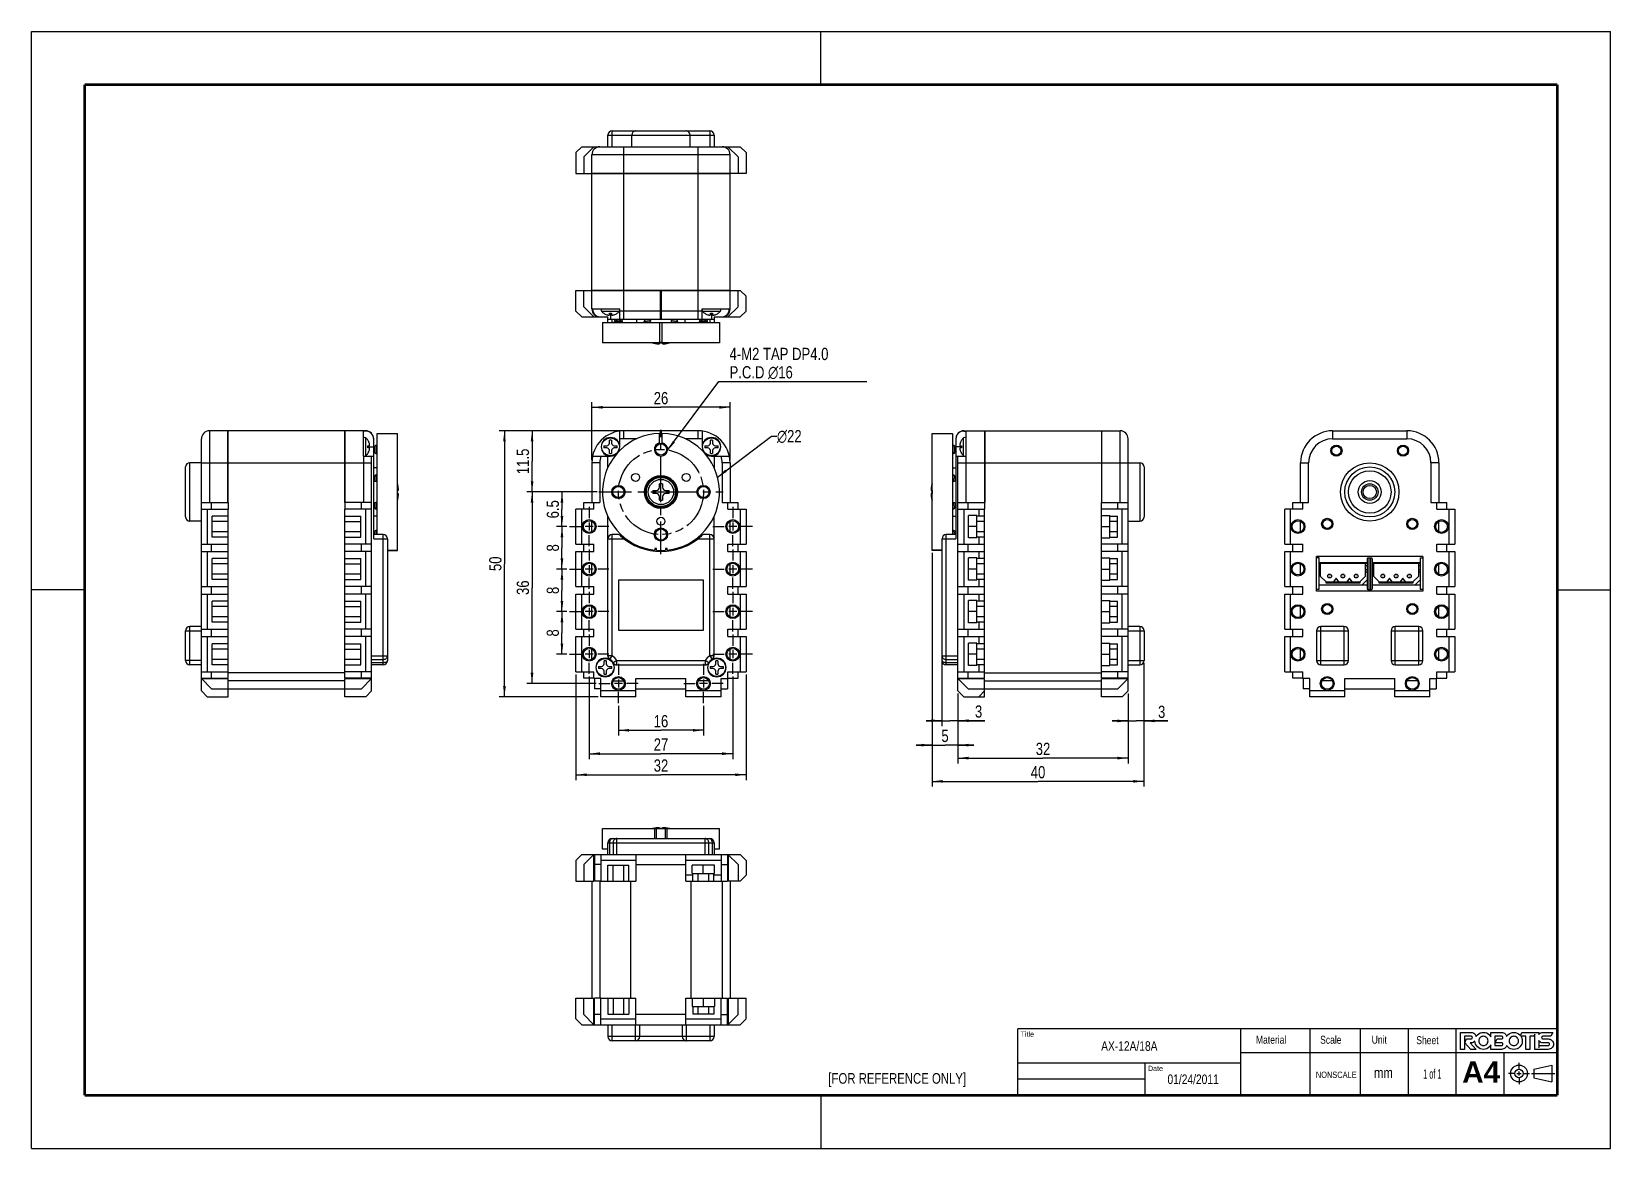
# Model space of a CAD drawing. Header units: millimetres. Extents: x 0 to 297, y 0 to 210.
import ezdxf

# ---------------------------------------------------------------- set-up
doc = ezdxf.new("R2010")
doc.units = ezdxf.units.MM
doc.header["$LTSCALE"] = 16.335
doc.linetypes.add('CENTER', pattern=[0.6, 0.375, -0.075, 0.075, -0.075])
doc.linetypes.add('PHANTOM', pattern=[0.8, 0.45, -0.05, 0.1, -0.05, 0.1, -0.05])
doc.layers.get('0').update_dxf_attribs({"linetype": 'CONTINUOUS'})
for name, color, linetype in [('02___PRT_ALL_AXES', 7, 'CONTINUOUS'), ('3_ALL_AXES', 7, 'CONTINUOUS'), ('7_ALL_FEATURES', 7, 'CONTINUOUS'), ('DEFAULT_3', 7, 'PHANTOM')]:
    doc.layers.add(name, color=color, linetype=linetype)
doc.styles.get("Standard").update_dxf_attribs({"font": 'txt', "width": 0.8})
doc.styles.add('TEXTSTYLE_1', font='gdt', dxfattribs={"width": 0.8})
doc.styles.add('TEXTSTYLE_2', font='ARIALBD.TTF')
doc.styles.add('TEXTSTYLE_3', font='txt', dxfattribs={"width": 0.5})
doc.dimstyles.new('DIMSTYLE_1', dxfattribs={"dimtxt": 2.3, "dimasz": 2, "dimexe": 0.18, "dimexo": 0.0625, "dimgap": 0.09, "dimtad": 1, "dimdec": 3, "dimdsep": 46, "dimtxsty": 'Standard', "dimblk": '_FILLED', "dimblk1": '_FILLED', "dimblk2": '_FILLED', "dimcen": 0.09, "dimadec": 0, "dimazin": 0, "dimtp": 0.001, "dimtm": 0.001, "dimtfac": 1, "dimtdec": 3, "dimtofl": 0, "dimtmove": 0, "dimatfit": 3, "dimldrblk": '_FILLED', "dimfxl": 0, "dimtolj": 1, "dimarcsym": 0})
doc.dimstyles.new('DIMSTYLE_2', dxfattribs={"dimtxt": 2.3, "dimasz": 2, "dimexe": 0.18, "dimexo": 0.0625, "dimgap": 0.09, "dimtad": 1, "dimdec": 0, "dimdsep": 46, "dimtxsty": 'Standard', "dimblk": '_FILLED', "dimblk1": '_FILLED', "dimblk2": '_FILLED', "dimcen": 0.09, "dimadec": 0, "dimazin": 0, "dimtfac": 1, "dimtdec": 0, "dimtofl": 0, "dimtmove": 0, "dimatfit": 3, "dimldrblk": '_FILLED', "dimfxl": 0, "dimtolj": 1, "dimarcsym": 0})
doc.dimstyles.get("Standard").update_dxf_attribs({"dimtxt": 2.3, "dimasz": 2, "dimexe": 0.18, "dimexo": 0.0625, "dimgap": 0.09, "dimtad": 1, "dimdec": 3, "dimdsep": 46, "dimtxsty": 'Standard', "dimblk": '_FILLED', "dimblk1": '_FILLED', "dimblk2": '_FILLED', "dimcen": 0.09, "dimadec": 0, "dimazin": 0, "dimtol": 1, "dimtp": 0.05, "dimtm": 0.05, "dimtfac": 1, "dimtdec": 3, "dimtofl": 0, "dimtmove": 0, "dimatfit": 3, "dimldrblk": '_FILLED', "dimfxl": 0, "dimtolj": 1, "dimarcsym": 0})

msp = doc.modelspace()

# ---------------------------------------------------------------- texts
at = {"color": 2, "linetype": 'Continuous', "insert": (131.3017, 150.5388), "char_height": 2.3, "width": 25.76, "attachment_point": 1, "line_spacing_factor": 0.9}
msp.add_mtext('4-M2 TAP DP4.0\\PP.C.D \\Fgdt;{\\Fgdt;n}\\Ftxt;16', dxfattribs=at)
at = {"color": 2, "linetype": 'Continuous', "insert": (140.2125, 135.0798), "char_height": 2.3, "width": 6.746667, "attachment_point": 1, "line_spacing_factor": 0.9, "style": 'TEXTSTYLE_1'}
msp.add_mtext('{\\Fgdt;n}\\Ftxt;22', dxfattribs=at)
at = {"color": 7, "linetype": 'Continuous', "line_spacing_factor": 0.9}
for s, insert, char_height, width, attachment_point in [('Title', (186.0586, 21.9826), 1, 4, 1), ('Material', (230.3236, 21.1804), 1.5, 9.6, 1), ('Scale', (242.3975, 21.1801), 1.5, 6, 1), ('Unit', (252.0956, 21.186), 1.5, 4.8, 1), ('Sheet', (260.4833, 21.1004), 1.5, 6, 1), ('AX-12A/18A ', (206.5, 20.15), 1.8, 15.84, 2), ('Date', (210.0025, 15.5492), 1, 3.2, 1), ('[FOR REFERENCE ONLY]', (149.8814, 14.1678), 2, 32, 1), ('01/24/2011', (218.5, 13.9), 1.8, 14.4, 2), ('NONSCALE', (241.5856, 14.4444), 1.2, 7.68, 1), ('mm', (252.517, 15.2157), 2, 3.2, 1)]:
    msp.add_mtext(s, dxfattribs=dict(at, insert=insert, char_height=char_height, width=width, attachment_point=attachment_point))
for s, insert, char_height, width, attachment_point, style in [('1 of 1', (263.5, 14.9), 1.8, 5.4, 2, 'TEXTSTYLE_3'), ('A4', (269.1175, 16.3594), 4, 7.137546, 1, 'TEXTSTYLE_2')]:
    msp.add_mtext(s, dxfattribs=dict(at, insert=insert, char_height=char_height, width=width, attachment_point=attachment_point, style=style))

# ---------------------------------------------------------------- blocks, each defined once
blk = doc.blocks.new('_FILLED')
at = {"color": 0, "linetype": 'ByBlock'}
blk.add_solid([(0, 0), (-1, 0.125), (-1, -0.125)], dxfattribs=at)
blk = doc.blocks.new('*D1')
at = {"color": 2, "linetype": 'Continuous'}
for p, q in [((105.4, 129.43), (105.4, 140.35)), ((131.4, 129.43), (131.4, 140.35)), ((105.4, 139.35), (118.4, 139.35)), ((131.4, 139.35), (118.4, 139.35))]:
    blk.add_line(p, q, dxfattribs=at)
at = {"color": 2, "linetype": 'Continuous', "xscale": 2, "yscale": 2, "zscale": 2, "rotation": 180}
blk.add_blockref('_FILLED', (105.4, 139.35), dxfattribs=at)
at = {"color": 2, "linetype": 'Continuous', "xscale": 2, "yscale": 2, "zscale": 2}
blk.add_blockref('_FILLED', (131.4, 139.35), dxfattribs=at)
at = {"color": 2, "linetype": 'Continuous', "insert": (118.4, 142.23), "char_height": 2.3, "width": 3.68, "attachment_point": 2, "line_spacing_factor": 0.9}
blk.add_mtext('26', dxfattribs=at)
blk = doc.blocks.new('*D2')
at = {"color": 2, "linetype": 'Continuous'}
for p, q in [((110.9, 134.93), (93.15, 134.93)), ((94.15, 134.93), (94.15, 129.18)), ((94.15, 123.43), (94.15, 129.18)), ((106.4, 123.43), (93.15, 123.43))]:
    blk.add_line(p, q, dxfattribs=at)
at = {"color": 2, "linetype": 'Continuous', "xscale": 2, "yscale": 2, "zscale": 2}
for p, rotation in [((94.15, 134.93), 90), ((94.15, 123.43), 270)]:
    blk.add_blockref('_FILLED', p, dxfattribs=dict(at, rotation=rotation))
at = {"color": 2, "linetype": 'Continuous', "insert": (91.28, 129.18), "char_height": 2.3, "width": 7.36, "attachment_point": 2, "rotation": 90, "line_spacing_factor": 0.9}
blk.add_mtext('11.5', dxfattribs=at)
blk = doc.blocks.new('*D3')
at = {"color": 2, "linetype": 'Continuous'}
for p, q in [((106.4, 123.43), (93.14, 123.43)), ((94.14, 123.43), (94.14, 105.43)), ((94.14, 87.43), (94.14, 105.43)), ((106.18, 87.43), (93.14, 87.43))]:
    blk.add_line(p, q, dxfattribs=at)
at = {"color": 2, "linetype": 'Continuous', "xscale": 2, "yscale": 2, "zscale": 2}
for p, rotation in [((94.14, 123.43), 90), ((94.14, 87.43), 270)]:
    blk.add_blockref('_FILLED', p, dxfattribs=dict(at, rotation=rotation))
at = {"color": 2, "linetype": 'Continuous', "insert": (91.27, 105.43), "char_height": 2.3, "width": 3.68, "attachment_point": 2, "rotation": 90, "line_spacing_factor": 0.9}
blk.add_mtext('36', dxfattribs=at)
blk = doc.blocks.new('*D4')
at = {"color": 2, "linetype": 'Continuous'}
for p, q in [((106.4, 123.43), (98.77, 123.43)), ((99.77, 123.43), (99.77, 120.18)), ((99.77, 116.93), (99.77, 120.18)), ((100.68, 116.93), (98.77, 116.93))]:
    blk.add_line(p, q, dxfattribs=at)
at = {"color": 2, "linetype": 'Continuous', "xscale": 2, "yscale": 2, "zscale": 2}
for p, rotation in [((99.77, 123.43), 90), ((99.77, 116.93), 270)]:
    blk.add_blockref('_FILLED', p, dxfattribs=dict(at, rotation=rotation))
at = {"color": 2, "linetype": 'Continuous', "insert": (96.9, 120.18), "char_height": 2.3, "width": 5.52, "attachment_point": 2, "rotation": 90, "line_spacing_factor": 0.9}
blk.add_mtext('6.5', dxfattribs=at)
blk = doc.blocks.new('*D5')
at = {"color": 2, "linetype": 'Continuous'}
for p, q in [((100.68, 116.93), (98.77, 116.93)), ((99.77, 116.93), (99.77, 112.93)), ((99.77, 108.93), (99.77, 112.93)), ((100.68, 108.93), (98.77, 108.93))]:
    blk.add_line(p, q, dxfattribs=at)
at = {"color": 2, "linetype": 'Continuous', "xscale": 2, "yscale": 2, "zscale": 2}
for p, rotation in [((99.77, 116.93), 90), ((99.77, 108.93), 270)]:
    blk.add_blockref('_FILLED', p, dxfattribs=dict(at, rotation=rotation))
at = {"color": 2, "linetype": 'Continuous', "insert": (96.9, 112.93), "char_height": 2.3, "width": 1.84, "attachment_point": 2, "rotation": 90, "line_spacing_factor": 0.9}
blk.add_mtext('8', dxfattribs=at)
blk = doc.blocks.new('*D6')
at = {"color": 2, "linetype": 'Continuous'}
for p, q in [((100.68, 108.93), (98.77, 108.93)), ((99.77, 108.93), (99.77, 104.93)), ((99.77, 100.93), (99.77, 104.93)), ((100.68, 100.93), (98.77, 100.93))]:
    blk.add_line(p, q, dxfattribs=at)
at = {"color": 2, "linetype": 'Continuous', "xscale": 2, "yscale": 2, "zscale": 2}
for p, rotation in [((99.77, 108.93), 90), ((99.77, 100.93), 270)]:
    blk.add_blockref('_FILLED', p, dxfattribs=dict(at, rotation=rotation))
at = {"color": 2, "linetype": 'Continuous', "insert": (96.9, 104.93), "char_height": 2.3, "width": 1.84, "attachment_point": 2, "rotation": 90, "line_spacing_factor": 0.9}
blk.add_mtext('8', dxfattribs=at)
blk = doc.blocks.new('*D7')
at = {"color": 2, "linetype": 'Continuous'}
for p, q in [((100.68, 100.93), (98.77, 100.93)), ((99.77, 100.93), (99.77, 96.93)), ((99.77, 92.93), (99.77, 96.93)), ((100.68, 92.93), (98.77, 92.93))]:
    blk.add_line(p, q, dxfattribs=at)
at = {"color": 2, "linetype": 'Continuous', "xscale": 2, "yscale": 2, "zscale": 2}
for p, rotation in [((99.77, 100.93), 90), ((99.77, 92.93), 270)]:
    blk.add_blockref('_FILLED', p, dxfattribs=dict(at, rotation=rotation))
at = {"color": 2, "linetype": 'Continuous', "insert": (96.89, 96.93), "char_height": 2.3, "width": 1.84, "attachment_point": 2, "rotation": 90, "line_spacing_factor": 0.9}
blk.add_mtext('8', dxfattribs=at)
blk = doc.blocks.new('*D8')
at = {"color": 2, "linetype": 'Continuous'}
for p, q in [((110.9, 134.93), (87.95, 134.93)), ((88.95, 134.93), (88.95, 109.93)), ((88.95, 84.93), (88.95, 109.93)), ((106.6, 84.93), (87.95, 84.93))]:
    blk.add_line(p, q, dxfattribs=at)
at = {"color": 2, "linetype": 'Continuous', "xscale": 2, "yscale": 2, "zscale": 2}
for p, rotation in [((88.95, 134.93), 90), ((88.95, 84.93), 270)]:
    blk.add_blockref('_FILLED', p, dxfattribs=dict(at, rotation=rotation))
at = {"color": 2, "linetype": 'Continuous', "insert": (86.08, 109.93), "char_height": 2.3, "width": 3.68, "attachment_point": 2, "rotation": 90, "line_spacing_factor": 0.9}
blk.add_mtext('50', dxfattribs=at)
blk = doc.blocks.new('*D9')
at = {"color": 2, "linetype": 'Continuous'}
for p, q in [((110.4, 83.22), (110.4, 77.62)), ((126.4, 83.22), (126.4, 77.62)), ((110.4, 78.62), (118.4, 78.62)), ((126.4, 78.62), (118.4, 78.62))]:
    blk.add_line(p, q, dxfattribs=at)
at = {"color": 2, "linetype": 'Continuous', "xscale": 2, "yscale": 2, "zscale": 2, "rotation": 180}
blk.add_blockref('_FILLED', (110.4, 78.62), dxfattribs=at)
at = {"color": 2, "linetype": 'Continuous', "xscale": 2, "yscale": 2, "zscale": 2}
blk.add_blockref('_FILLED', (126.4, 78.62), dxfattribs=at)
at = {"color": 2, "linetype": 'Continuous', "insert": (118.4, 81.49), "char_height": 2.3, "width": 3.68, "attachment_point": 2, "line_spacing_factor": 0.9}
blk.add_mtext('16', dxfattribs=at)
blk = doc.blocks.new('*D10')
at = {"color": 2, "linetype": 'Continuous'}
for p, q in [((104.9, 88.72), (104.9, 73.22)), ((131.9, 88.72), (131.9, 73.22)), ((104.9, 74.22), (118.4, 74.22)), ((131.9, 74.22), (118.4, 74.22))]:
    blk.add_line(p, q, dxfattribs=at)
at = {"color": 2, "linetype": 'Continuous', "xscale": 2, "yscale": 2, "zscale": 2, "rotation": 180}
blk.add_blockref('_FILLED', (104.9, 74.22), dxfattribs=at)
at = {"color": 2, "linetype": 'Continuous', "xscale": 2, "yscale": 2, "zscale": 2}
blk.add_blockref('_FILLED', (131.9, 74.22), dxfattribs=at)
at = {"color": 2, "linetype": 'Continuous', "insert": (118.4, 77.1), "char_height": 2.3, "width": 3.68, "attachment_point": 2, "line_spacing_factor": 0.9}
blk.add_mtext('27', dxfattribs=at)
blk = doc.blocks.new('*D11')
at = {"color": 2, "linetype": 'Continuous'}
for p, q in [((102.4, 89.13), (102.4, 69.26)), ((134.4, 89.13), (134.4, 69.26)), ((102.4, 70.26), (118.4, 70.26)), ((134.4, 70.26), (118.4, 70.26))]:
    blk.add_line(p, q, dxfattribs=at)
at = {"color": 2, "linetype": 'Continuous', "xscale": 2, "yscale": 2, "zscale": 2, "rotation": 180}
blk.add_blockref('_FILLED', (102.4, 70.26), dxfattribs=at)
at = {"color": 2, "linetype": 'Continuous', "xscale": 2, "yscale": 2, "zscale": 2}
blk.add_blockref('_FILLED', (134.4, 70.26), dxfattribs=at)
at = {"color": 2, "linetype": 'Continuous', "insert": (118.4, 73.14), "char_height": 2.3, "width": 3.68, "attachment_point": 2, "line_spacing_factor": 0.9}
blk.add_mtext('32', dxfattribs=at)
blk = doc.blocks.new('*D12')
at = {"color": 2, "linetype": 'Continuous'}
for p, q in [((169.39, 111.99), (169.39, 68.02)), ((209.26, 91.23), (209.26, 68.02)), ((169.39, 69.02), (189.33, 69.02)), ((209.26, 69.02), (189.33, 69.02))]:
    blk.add_line(p, q, dxfattribs=at)
at = {"color": 2, "linetype": 'Continuous', "xscale": 2, "yscale": 2, "zscale": 2, "rotation": 180}
blk.add_blockref('_FILLED', (169.39, 69.02), dxfattribs=at)
at = {"color": 2, "linetype": 'Continuous', "xscale": 2, "yscale": 2, "zscale": 2}
blk.add_blockref('_FILLED', (209.26, 69.02), dxfattribs=at)
at = {"color": 2, "linetype": 'Continuous', "insert": (189.33, 71.89), "char_height": 2.3, "width": 3.68, "attachment_point": 2, "line_spacing_factor": 0.9}
blk.add_mtext('40', dxfattribs=at)
blk = doc.blocks.new('*D13')
at = {"color": 2, "linetype": 'Continuous'}
for p, q in [((169.39, 111.99), (169.39, 74.83)), ((174.26, 85.53), (174.26, 74.83)), ((169.39, 75.83), (166.39, 75.83)), ((166.39, 75.83), (171.83, 75.83)), ((177.26, 75.83), (171.83, 75.83)), ((174.26, 75.83), (177.26, 75.83))]:
    blk.add_line(p, q, dxfattribs=at)
at = {"color": 2, "linetype": 'Continuous', "xscale": 2, "yscale": 2, "zscale": 2}
blk.add_blockref('_FILLED', (169.39, 75.83), dxfattribs=at)
at = {"color": 2, "linetype": 'Continuous', "xscale": 2, "yscale": 2, "zscale": 2, "rotation": 180}
blk.add_blockref('_FILLED', (174.26, 75.83), dxfattribs=at)
at = {"color": 2, "linetype": 'Continuous', "insert": (171.83, 78.71), "char_height": 2.3, "width": 1.84, "attachment_point": 2, "line_spacing_factor": 0.9}
blk.add_mtext('5', dxfattribs=at)
blk = doc.blocks.new('*D14')
at = {"color": 2, "linetype": 'Continuous'}
for p, q in [((171.26, 92.12), (171.26, 79.42)), ((174.26, 85.53), (174.26, 79.42)), ((171.26, 80.42), (168.26, 80.42)), ((168.26, 80.42), (172.76, 80.42)), ((179.3, 80.42), (172.76, 80.42)), ((174.26, 80.42), (179.3, 80.42))]:
    blk.add_line(p, q, dxfattribs=at)
at = {"color": 2, "linetype": 'Continuous', "xscale": 2, "yscale": 2, "zscale": 2}
blk.add_blockref('_FILLED', (171.26, 80.42), dxfattribs=at)
at = {"color": 2, "linetype": 'Continuous', "xscale": 2, "yscale": 2, "zscale": 2, "rotation": 180}
blk.add_blockref('_FILLED', (174.26, 80.42), dxfattribs=at)
at = {"color": 2, "linetype": 'Continuous', "insert": (177.46, 83.3), "char_height": 2.3, "width": 1.84, "attachment_point": 1, "line_spacing_factor": 0.9}
blk.add_mtext('3', dxfattribs=at)
blk = doc.blocks.new('*D15')
at = {"color": 2, "linetype": 'Continuous'}
for p, q in [((174.26, 85.53), (174.26, 72.39)), ((206.26, 85.53), (206.26, 72.39)), ((174.26, 73.39), (190.26, 73.39)), ((206.26, 73.39), (190.26, 73.39))]:
    blk.add_line(p, q, dxfattribs=at)
at = {"color": 2, "linetype": 'Continuous', "xscale": 2, "yscale": 2, "zscale": 2, "rotation": 180}
blk.add_blockref('_FILLED', (174.26, 73.39), dxfattribs=at)
at = {"color": 2, "linetype": 'Continuous', "xscale": 2, "yscale": 2, "zscale": 2}
blk.add_blockref('_FILLED', (206.26, 73.39), dxfattribs=at)
at = {"color": 2, "linetype": 'Continuous', "insert": (190.26, 76.27), "char_height": 2.3, "width": 3.68, "attachment_point": 2, "line_spacing_factor": 0.9}
blk.add_mtext('32', dxfattribs=at)
blk = doc.blocks.new('*D16')
at = {"color": 2, "linetype": 'Continuous'}
for p, q in [((209.26, 91.23), (209.26, 79.38)), ((206.26, 85.53), (206.26, 79.38)), ((206.26, 80.38), (203.26, 80.38)), ((203.26, 80.38), (207.76, 80.38)), ((213.74, 80.38), (207.76, 80.38)), ((209.26, 80.38), (213.74, 80.38))]:
    blk.add_line(p, q, dxfattribs=at)
at = {"color": 2, "linetype": 'Continuous', "xscale": 2, "yscale": 2, "zscale": 2}
blk.add_blockref('_FILLED', (206.26, 80.38), dxfattribs=at)
at = {"color": 2, "linetype": 'Continuous', "xscale": 2, "yscale": 2, "zscale": 2, "rotation": 180}
blk.add_blockref('_FILLED', (209.26, 80.38), dxfattribs=at)
at = {"color": 2, "linetype": 'Continuous', "insert": (211.9, 83.25), "char_height": 2.3, "width": 1.84, "attachment_point": 1, "line_spacing_factor": 0.9}
blk.add_mtext('3', dxfattribs=at)

# ---------------------------------------------------------------- dimensions: what is measured, and where the dimension line sits
at = {"color": 2, "linetype": 'Continuous'}
for base, p1, p2, dimstyle, picture, middle in [((131.3959, 139.3539), (105.3959, 129.4289), (131.3959, 129.4289), 'DIMSTYLE_1', '*D1', (116.5559, 141.0789)), ((174.2647, 75.8301), (169.3947, 111.9892), (174.2647, 85.5289), 'DIMSTYLE_2', '*D13', (170.9097, 77.5551)), ((209.2647, 69.0193), (169.3947, 111.9892), (209.2647, 91.2289), 'DIMSTYLE_2', '*D12', (187.4897, 70.7443)), ((174.2647, 80.4239), (171.2647, 92.1227), (174.2647, 85.5289), 'DIMSTYLE_1', '*D14', (178.3781, 82.1489)), ((134.3959, 70.2645), (102.3959, 89.1289), (134.3959, 89.1289), 'DIMSTYLE_1', '*D11', (116.5559, 71.9895)), ((209.2647, 80.379), (206.2647, 85.5289), (209.2647, 91.2289), 'DIMSTYLE_1', '*D16', (212.8151, 82.104)), ((131.8959, 74.2231), (104.8959, 88.7164), (131.8959, 88.7164), 'DIMSTYLE_1', '*D10', (116.5559, 75.9481)), ((126.3959, 78.6172), (110.3959, 83.2164), (126.3959, 83.2164), 'DIMSTYLE_1', '*D9', (116.5559, 80.3422))]:
    dim = msp.add_linear_dim(base=base, p1=p1, p2=p2, dimstyle=dimstyle, dxfattribs=at)
    dim.commit()
    dim.dimension.update_dxf_attribs({"geometry": picture, "text_midpoint": middle, "dimtype": 160})
for base, p1, p2, angle, picture, middle in [((88.9511, 84.9289), (110.8959, 134.9289), (106.5959, 84.9289), 270, '*D8', (88.0506, 108.284)), ((94.1516, 134.9289), (106.3987, 123.4289), (110.8959, 134.9289), 90, '*D2', (94.0755, 125.889)), ((94.1443, 87.4289), (106.3987, 123.4289), (106.1834, 87.4289), 270, '*D3', (93.2438, 103.784)), ((99.7728, 116.9289), (106.3987, 123.4289), (98.7728, 116.9289), 270, '*D4', (99.2845, 117.7115)), ((99.7728, 108.9289), (98.7728, 116.9289), (98.7728, 108.9289), 270, '*D5', (98.4601, 112.1065)), ((99.7702, 100.9289), (98.7702, 108.9289), (98.7702, 100.9289), 270, '*D6', (98.4574, 104.1065)), ((99.7673, 92.9289), (98.7673, 100.9289), (98.7673, 92.9289), 270, '*D7', (98.4546, 96.1065)), ((174.2647, 73.3932), (206.2647, 85.5289), (174.2647, 85.5289), 180, '*D15', (188.4247, 75.1182))]:
    dim = msp.add_linear_dim(base=base, p1=p1, p2=p2, angle=angle, dimstyle='DIMSTYLE_1', dxfattribs=at)
    dim.commit()
    dim.dimension.update_dxf_attribs({"geometry": picture, "text_midpoint": middle, "dimtype": 160})

# ---------------------------------------------------------------- linework, layer by layer
at = {"color": 7, "linetype": 'Continuous'}
for p, q in [((0, 0), (0, 210)), ((0, 210), (297, 210)), ((148.5, 200), (148.5, 210)), ((297, 0), (297, 210)), ((242.2286, 109.9889), (242.4286, 109.9889)), ((242.4286, 110.1289), (242.4286, 107.5989)), ((250.9286, 110.0089), (242.4286, 110.0089)), ((250.9286, 107.5989), (250.9286, 110.1289)), ((251.2286, 109.9889), (250.9286, 109.9889)), ((252.2286, 109.9889), (252.4286, 109.9889)), ((252.4286, 110.1289), (252.4286, 107.5989)), ((260.9286, 110.0089), (252.4286, 110.0089)), ((260.9286, 107.5989), (260.9286, 110.1289)), ((261.2286, 109.9889), (260.9286, 109.9889)), ((242.2286, 109.5189), (242.4286, 109.5189)), ((242.2286, 108.8189), (242.4286, 108.8189)), ((242.2286, 108.3422), (242.4286, 108.3422)), ((242.4286, 107.5989), (243.5186, 106.5089)), ((245.4286, 107.2089), (244.9286, 106.5089)), ((245.9286, 106.5089), (245.4286, 107.2089)), ((247.9286, 107.2089), (247.4286, 106.5089)), ((248.4286, 106.5089), (247.9286, 107.2089)), ((249.8386, 106.5089), (250.9286, 107.5989)), ((251.2286, 109.5189), (250.9286, 109.5189)), ((251.2286, 108.8189), (250.9286, 108.8189)), ((251.2286, 108.3422), (250.9286, 108.3422)), ((252.2286, 109.5189), (252.4286, 109.5189)), ((252.2286, 108.8189), (252.4286, 108.8189)), ((252.2286, 108.3422), (252.4286, 108.3422)), ((252.4286, 107.5989), (253.5186, 106.5089)), ((255.4286, 107.2089), (254.9286, 106.5089)), ((255.9286, 106.5089), (255.4286, 107.2089)), ((257.9286, 107.2089), (257.4286, 106.5089)), ((258.4286, 106.5089), (257.9286, 107.2089)), ((259.8386, 106.5089), (260.9286, 107.5989)), ((261.2286, 109.5189), (260.9286, 109.5189)), ((261.2286, 108.8189), (260.9286, 108.8189)), ((261.2286, 108.3422), (260.9286, 108.3422)), ((10, 105), (0, 105)), ((243.5186, 106.2589), (243.5186, 106.5089)), ((243.5186, 106.5089), (249.8386, 106.5089)), ((249.8386, 106.2589), (243.5186, 106.2589)), ((249.8386, 106.5089), (249.8386, 106.2589)), ((250.2986, 105.9789), (251.2286, 106.9089)), ((253.5186, 106.5089), (259.8386, 106.5089)), ((253.5186, 106.2589), (253.5186, 106.5089)), ((259.8386, 106.2589), (253.5186, 106.2589)), ((259.8386, 106.5089), (259.8386, 106.2589)), ((260.2986, 105.9789), (261.2286, 106.9089)), ((287, 105), (297, 105)), ((279.8033, 14.8856), (279.8033, 16.0767)), ((282.5652, 14.8856), (285.9684, 15.6796)), ((282.5652, 14.8856), (282.5652, 13.2974)), ((285.9684, 15.6796), (285.9684, 12.5034)), ((279.0092, 14.0915), (277.8181, 14.0915)), ((279.4063, 14.0915), (280.2003, 14.0915)), ((279.8033, 13.6945), (279.8033, 14.4885)), ((279.8033, 13.2974), (279.8033, 12.1063)), ((280.5974, 14.0915), (281.7884, 14.0915)), ((282.1561, 14.0915), (286.5559, 14.0915)), ((282.5652, 13.2974), (285.9684, 12.5034)), ((148.5, 10), (148.5, 0)), ((0, 0), (297, 0))]:
    msp.add_line(p, q, dxfattribs=at)
at = {"color": 2, "linetype": 'Continuous'}
for p, q in [((287, 22.5), (185.5, 22.5)), ((185.5, 10), (185.5, 22.5)), ((227.5, 10), (227.5, 22.5)), ((240.5, 10), (240.5, 22.5)), ((250, 10), (250, 22.5)), ((259, 10), (259, 22.5)), ((268, 10), (268, 22.5)), ((287, 10), (287, 22.5)), ((287, 18), (227.5, 18)), ((277, 10), (277, 18)), ((227.5, 16), (185.5, 16)), ((209.5, 10), (209.5, 16)), ((209.5, 13), (185.5, 13)), ((287, 10), (185.5, 10))]:
    msp.add_line(p, q, dxfattribs=at)
at = {"color": 7, "linetype": 'Continuous', "const_width": 0.5}
for points in [[(10, 200), (10, 10)], [(287, 200), (10, 200)], [(287, 10), (287, 200)], [(10, 10), (287, 10)]]:
    msp.add_lwpolyline(points, dxfattribs=at)
at = {"color": 7, "linetype": 'Continuous'}
for radius in [1.5881, 0.7941]:
    msp.add_circle((279.8033, 14.0915), radius, dxfattribs=at)
for points, knots in [([(286.003, 20.3001), (285.8112, 20.4917), (285.5799, 20.5874), (285.3095, 20.5874), (285.3095, 20.5874), (284.3058, 20.5874), (284.3058, 20.5874), (284.2356, 20.5874), (284.1763, 20.6119), (284.1277, 20.6604), (284.0791, 20.709), (284.0547, 20.7684), (284.0547, 20.8385), (284.0547, 20.9083), (284.0791, 20.9677), (284.1277, 21.0164), (284.1763, 21.0649), (284.2356, 21.0893), (284.3058, 21.0893), (284.3058, 21.0893), (285.8114, 21.0893), (285.8114, 21.0893), (285.8114, 21.0893), (286.1766, 21.8193), (286.1766, 21.8193), (286.1766, 21.8193), (284.3058, 21.8193), (284.3058, 21.8193), (284.035, 21.8193), (283.8037, 21.7235), (283.6122, 21.5318), (283.5717, 21.4914), (283.5366, 21.4488), (283.5046, 21.4047), (283.5046, 21.4047), (283.5046, 21.8209), (283.5046, 21.8209), (283.5046, 21.8209), (282.775, 21.8209), (282.775, 21.8209), (282.775, 21.8209), (282.775, 21.8203), (282.775, 21.8203), (282.775, 21.8203), (280.3481, 21.8203), (280.3481, 21.8203), (280.3481, 21.8203), (280.0545, 21.2329), (280.0545, 21.2329), (280.0232, 21.2698), (279.9902, 21.3061), (279.9548, 21.3414), (279.6431, 21.6532), (279.2667, 21.8091), (278.8258, 21.8091), (278.3848, 21.8091), (278.0082, 21.6532), (277.6965, 21.3414), (277.6081, 21.2529), (277.5326, 21.1591), (277.4693, 21.0602), (277.4301, 21.2372), (277.343, 21.3944), (277.2063, 21.5312), (277.0148, 21.7228), (276.7836, 21.8186), (276.5129, 21.8186), (276.5129, 21.8186), (274.5284, 21.8186), (274.5284, 21.8186), (274.5284, 21.8186), (274.5284, 20.9662), (274.5284, 20.9662), (274.4548, 21.1039), (274.3589, 21.2321), (274.2401, 21.3509), (273.9284, 21.6627), (273.5518, 21.8186), (273.1109, 21.8186), (272.6699, 21.8186), (272.2935, 21.6627), (271.9818, 21.3509), (271.8876, 21.2568), (271.808, 21.1567), (271.7423, 21.0508), (271.7041, 21.2317), (271.6163, 21.392), (271.4773, 21.531), (271.2857, 21.7227), (271.0545, 21.8186), (270.7838, 21.8186), (270.7838, 21.8186), (268.7993, 21.8186), (268.7993, 21.8186), (268.7993, 21.8186), (268.7993, 18.6251), (268.7993, 18.6251), (268.7993, 18.6251), (269.5287, 18.6251), (269.5287, 18.6251), (269.5287, 18.6251), (269.5287, 21.0891), (269.5287, 21.0891), (269.5287, 21.0891), (270.7842, 21.0891), (270.7842, 21.0891), (270.8541, 21.0891), (270.9134, 21.0647), (270.9621, 21.0159), (271.0109, 20.967), (271.0353, 20.9073), (271.0353, 20.8372), (271.0353, 20.767), (271.0109, 20.7075), (270.9621, 20.6586), (270.9135, 20.6097), (270.8541, 20.5853), (270.7842, 20.5853), (270.7842, 20.5853), (269.9399, 20.5853), (269.9399, 20.5853), (269.9399, 20.5853), (269.6205, 19.8569), (269.6205, 19.8569), (269.6205, 19.8569), (270.7518, 18.6251), (270.7518, 18.6251), (270.7518, 18.6251), (271.765, 18.6251), (271.765, 18.6251), (271.765, 18.6251), (270.6206, 19.8569), (270.6206, 19.8569), (270.6206, 19.8569), (270.7848, 19.8559), (270.7848, 19.8559), (271.0551, 19.8559), (271.2861, 19.9518), (271.4775, 20.1435), (271.4908, 20.1569), (271.5026, 20.1708), (271.5149, 20.1846), (271.5237, 19.7596), (271.6788, 19.3956), (271.9818, 19.0927), (272.2935, 18.7809), (272.6699, 18.6251), (273.1109, 18.6251), (273.5518, 18.6251), (273.9284, 18.7809), (274.2401, 19.0927), (274.3589, 19.2116), (274.4548, 19.3398), (274.5284, 19.4775), (274.5284, 19.4775), (274.5284, 18.6251), (274.5284, 18.6251), (274.5284, 18.6251), (276.5129, 18.6251), (276.5129, 18.6251), (276.7836, 18.6251), (277.0148, 18.7208), (277.2063, 18.9124), (277.3395, 19.0456), (277.4253, 19.1983), (277.466, 19.3698), (277.5299, 19.2689), (277.6066, 19.1732), (277.6965, 19.0832), (278.0082, 18.7714), (278.3848, 18.6157), (278.8258, 18.6157), (279.2667, 18.6157), (279.6431, 18.7714), (279.9548, 19.0832), (280.2665, 19.395), (280.4224, 19.7713), (280.4224, 20.2124), (280.4224, 20.5411), (280.3356, 20.8339), (280.1624, 21.0908), (280.1624, 21.0908), (281.1041, 21.0908), (281.1041, 21.0908), (281.1041, 21.0908), (281.1041, 18.6269), (281.1041, 18.6269), (281.1041, 18.6269), (281.8349, 18.6269), (281.8349, 18.6269), (281.8349, 18.6269), (281.8349, 21.0908), (281.8349, 21.0908), (281.8349, 21.0908), (282.5862, 21.0908), (282.5862, 21.0908), (282.5862, 21.0908), (282.775, 21.4689), (282.775, 21.4689), (282.775, 21.4689), (282.775, 18.6275), (282.775, 18.6275), (282.775, 18.6275), (283.3259, 18.6275), (283.3259, 18.6275), (283.3259, 18.6275), (283.3255, 18.6265), (283.3255, 18.6265), (283.3255, 18.6265), (283.5208, 18.6265), (283.5208, 18.6265), (283.5222, 18.6265), (283.523, 18.6262), (283.5244, 18.6262), (283.5244, 18.6262), (283.5215, 18.6258), (283.5215, 18.6258), (283.5215, 18.6258), (285.3095, 18.6258), (285.3095, 18.6258), (285.5799, 18.6258), (285.8112, 18.7215), (286.003, 18.9132), (286.1942, 19.1048), (286.2902, 19.336), (286.2902, 19.6066), (286.2902, 19.8773), (286.1942, 20.1084), (286.003, 20.3001)], [0, 0, 0, 0, 1, 1, 1, 2, 2, 2, 3, 3, 3, 4, 4, 4, 5, 5, 5, 6, 6, 6, 7, 7, 7, 8, 8, 8, 9, 9, 9, 10, 10, 10, 11, 11, 11, 12, 12, 12, 13, 13, 13, 14, 14, 14, 15, 15, 15, 16, 16, 16, 17, 17, 17, 18, 18, 18, 19, 19, 19, 20, 20, 20, 21, 21, 21, 22, 22, 22, 23, 23, 23, 24, 24, 24, 25, 25, 25, 26, 26, 26, 27, 27, 27, 28, 28, 28, 29, 29, 29, 30, 30, 30, 31, 31, 31, 32, 32, 32, 33, 33, 33, 34, 34, 34, 35, 35, 35, 36, 36, 36, 37, 37, 37, 38, 38, 38, 39, 39, 39, 40, 40, 40, 41, 41, 41, 42, 42, 42, 43, 43, 43, 44, 44, 44, 45, 45, 45, 46, 46, 46, 47, 47, 47, 48, 48, 48, 49, 49, 49, 50, 50, 50, 51, 51, 51, 52, 52, 52, 53, 53, 53, 54, 54, 54, 55, 55, 55, 56, 56, 56, 57, 57, 57, 58, 58, 58, 59, 59, 59, 60, 60, 60, 61, 61, 61, 62, 62, 62, 63, 63, 63, 64, 64, 64, 65, 65, 65, 66, 66, 66, 67, 67, 67, 68, 68, 68, 69, 69, 69, 70, 70, 70, 71, 71, 71, 72, 72, 72, 73, 73, 73, 74, 74, 74, 75, 75, 75, 76, 76, 76, 76]), ([(273.7248, 19.608), (273.5559, 19.439), (273.3512, 19.3546), (273.1109, 19.3546), (272.8735, 19.3546), (272.6696, 19.439), (272.4993, 19.608), (272.3288, 19.7768), (272.2436, 19.9813), (272.2436, 20.2218), (272.2436, 20.4623), (272.3288, 20.6668), (272.4993, 20.8357), (272.6696, 21.0047), (272.8735, 21.0891), (273.1109, 21.0891), (273.3512, 21.0891), (273.5559, 21.0047), (273.7248, 20.8357), (273.8938, 20.6668), (273.9781, 20.4623), (273.9781, 20.2218), (273.9781, 19.9813), (273.8938, 19.7768), (273.7248, 19.608)], [0, 0, 0, 0, 1, 1, 1, 2, 2, 2, 3, 3, 3, 4, 4, 4, 5, 5, 5, 6, 6, 6, 7, 7, 7, 8, 8, 8, 8]), ([(276.5133, 19.8559), (276.5833, 19.8559), (276.6426, 19.8316), (276.6913, 19.783), (276.7399, 19.7344), (276.7643, 19.675), (276.7643, 19.6052), (276.7643, 19.5353), (276.7399, 19.4761), (276.6913, 19.4275), (276.6426, 19.3789), (276.5833, 19.3546), (276.5133, 19.3546), (276.5133, 19.3546), (275.2579, 19.3546), (275.2579, 19.3546), (275.2579, 19.3546), (275.2579, 21.0891), (275.2579, 21.0891), (275.2579, 21.0891), (276.5133, 21.0891), (276.5133, 21.0891), (276.5833, 21.0891), (276.6426, 21.0647), (276.6913, 21.0159), (276.7399, 20.967), (276.7643, 20.9073), (276.7643, 20.8372), (276.7643, 20.767), (276.7399, 20.7075), (276.6913, 20.6586), (276.6426, 20.6097), (276.5833, 20.5853), (276.5133, 20.5853), (276.5133, 20.5853), (275.6691, 20.5853), (275.6691, 20.5853), (275.6691, 20.5853), (275.3495, 19.8559), (275.3495, 19.8559), (275.3495, 19.8559), (276.5133, 19.8559), (276.5133, 19.8559)], [0, 0, 0, 0, 1, 1, 1, 2, 2, 2, 3, 3, 3, 4, 4, 4, 5, 5, 5, 6, 6, 6, 7, 7, 7, 8, 8, 8, 9, 9, 9, 10, 10, 10, 11, 11, 11, 12, 12, 12, 13, 13, 13, 14, 14, 14, 14]), ([(279.4397, 19.5985), (279.2708, 19.4295), (279.0661, 19.3451), (278.8258, 19.3451), (278.5884, 19.3451), (278.3844, 19.4295), (278.214, 19.5985), (278.0436, 19.7673), (277.9585, 19.9719), (277.9585, 20.2124), (277.9585, 20.4526), (278.0436, 20.6573), (278.214, 20.8263), (278.3844, 20.9952), (278.5884, 21.0796), (278.8258, 21.0796), (279.0661, 21.0796), (279.2708, 20.9952), (279.4397, 20.8263), (279.6085, 20.6573), (279.693, 20.4526), (279.693, 20.2124), (279.693, 19.9719), (279.6085, 19.7673), (279.4397, 19.5985)], [0, 0, 0, 0, 1, 1, 1, 2, 2, 2, 3, 3, 3, 4, 4, 4, 5, 5, 5, 6, 6, 6, 7, 7, 7, 8, 8, 8, 8]), ([(285.4873, 19.4288), (285.4385, 19.38), (285.3791, 19.3559), (285.3095, 19.3559), (285.3095, 19.3559), (283.6882, 19.3559), (283.6882, 19.3559), (283.6882, 19.3559), (283.6882, 19.3556), (283.6882, 19.3556), (283.6882, 19.3556), (283.5046, 18.9864), (283.5046, 18.9864), (283.5046, 18.9864), (283.5046, 20.272), (283.5046, 20.272), (283.5366, 20.2281), (283.5717, 20.1853), (283.6122, 20.1449), (283.8037, 19.9534), (284.035, 19.8576), (284.3058, 19.8576), (284.3058, 19.8576), (285.3095, 19.8576), (285.3095, 19.8576), (285.3791, 19.8576), (285.4385, 19.8333), (285.4873, 19.7846), (285.5359, 19.7358), (285.5601, 19.6766), (285.5601, 19.6066), (285.5601, 19.5366), (285.5359, 19.4772), (285.4873, 19.4288)], [0, 0, 0, 0, 1, 1, 1, 2, 2, 2, 3, 3, 3, 4, 4, 4, 5, 5, 5, 6, 6, 6, 7, 7, 7, 8, 8, 8, 9, 9, 9, 10, 10, 10, 11, 11, 11, 11])]:
    msp.add_open_spline(points, degree=3, knots=knots, dxfattribs=at)
at = {"layer": '02___PRT_ALL_AXES', "color": 7, "linetype": 'Continuous'}
for p, q in [((112.8959, 188.3397), (112.8959, 190.5397)), ((123.8959, 188.3397), (123.8959, 190.5397)), ((107.3959, 155.3097), (107.3959, 151.4697)), ((109.6459, 155.3097), (109.6459, 155.4942)), ((111.1459, 155.3097), (111.1459, 155.4942)), ((115.1959, 155.3097), (115.1959, 155.4548)), ((118.1487, 155.3097), (118.6432, 155.3097)), ((118.1487, 155.3097), (118.1487, 151.4697)), ((118.6432, 151.4697), (118.6432, 155.3097)), ((121.5959, 155.3097), (121.5959, 155.4548)), ((125.6459, 155.3097), (125.6459, 155.4942)), ((127.1459, 155.3097), (127.1459, 155.4942)), ((129.3959, 155.3097), (129.3959, 151.4697)), ((118.1487, 151.6097), (118.6432, 151.6097)), ((118.1487, 151.4697), (107.396, 151.4697)), ((129.3959, 151.4697), (118.6432, 151.4697)), ((64.9821, 134.4262), (68.8221, 134.4262)), ((68.8221, 112.4289), (68.8221, 134.4262)), ((118.1487, 134.1262), (118.6432, 134.1262)), ((169.3947, 112.4289), (169.3947, 134.4262)), ((169.3947, 134.4262), (173.2347, 134.4262)), ((64.9821, 132.1789), (64.7975, 132.1789)), ((173.2347, 132.1789), (173.4193, 132.1789)), ((31.9521, 128.9289), (29.7521, 128.9289)), ((64.9821, 130.6789), (64.7975, 130.6789)), ((173.2347, 130.6789), (173.4193, 130.6789)), ((206.2647, 128.9289), (208.4647, 128.9289)), ((64.9821, 126.6289), (64.8369, 126.6289)), ((173.2347, 126.6289), (173.3799, 126.6289)), ((117.8958, 123.4289), (118.896, 123.4289)), ((118.3959, 122.9288), (118.3959, 123.929)), ((33.9521, 114.9539), (33.9521, 118.9039)), ((36.9521, 118.9039), (33.9521, 118.9039)), ((36.9521, 113.6289), (36.9521, 120.2289)), ((58.9521, 113.6289), (58.9521, 120.2289)), ((58.9521, 118.9039), (61.9521, 118.9039)), ((61.9521, 114.9539), (61.9521, 118.9039)), ((64.9821, 120.2289), (64.8369, 120.2289)), ((173.2347, 120.2289), (173.3799, 120.2289)), ((177.8147, 114.8289), (177.8147, 119.0289)), ((179.2647, 118.9039), (177.8147, 118.9039)), ((178.1647, 120.2289), (178.1647, 118.9039)), ((179.2647, 113.6289), (179.2647, 120.2289)), ((202.8147, 114.8289), (202.8147, 119.0289)), ((202.8147, 118.9039), (204.2647, 118.9039)), ((204.2647, 114.9539), (204.2647, 118.9039)), ((31.9521, 117.9289), (29.7521, 117.9289)), ((64.9821, 116.1789), (64.7975, 116.1789)), ((105.6384, 116.9289), (104.1534, 116.9289)), ((104.8959, 117.6714), (104.8959, 116.1864)), ((105.3959, 115.9491), (105.3959, 117.9088)), ((132.6384, 116.9289), (131.1534, 116.9289)), ((131.3959, 115.9603), (131.3959, 117.8976)), ((131.8959, 117.6714), (131.8959, 116.1864)), ((173.2347, 116.1789), (173.4193, 116.1789)), ((206.2647, 117.9289), (208.4647, 117.9289)), ((264.7286, 115.9491), (264.7286, 117.9088)), ((36.9521, 114.9539), (33.9521, 114.9539)), ((58.9521, 114.9539), (61.9521, 114.9539)), ((179.2647, 114.9539), (177.8147, 114.9539)), ((178.1647, 114.9539), (178.1647, 113.6289)), ((202.8147, 114.9539), (204.2647, 114.9539)), ((33.9521, 106.9539), (33.9521, 110.9039)), ((36.9521, 110.9039), (33.9521, 110.9039)), ((36.9521, 105.6289), (36.9521, 112.2289)), ((58.9521, 105.6289), (58.9521, 112.2289)), ((58.9521, 110.9039), (61.9521, 110.9039)), ((61.9521, 106.9539), (61.9521, 110.9039)), ((66.9521, 112.4892), (68.8221, 112.4892)), ((66.9521, 112.4618), (68.8221, 112.4618)), ((66.9521, 112.4289), (68.8221, 112.4289)), ((105.3959, 107.9491), (105.3959, 109.9088)), ((117.2459, 112.8289), (117.2459, 112.4892)), ((117.5459, 112.8289), (117.2459, 112.8289)), ((117.5459, 112.4618), (117.5459, 112.8289)), ((119.2459, 112.8289), (119.2459, 112.4618)), ((119.5459, 112.8289), (119.2459, 112.8289)), ((119.5459, 112.4892), (119.5459, 112.8289)), ((131.3959, 107.9603), (131.3959, 109.8976)), ((171.2647, 112.4892), (169.3947, 112.4892)), ((171.2647, 112.4618), (169.3947, 112.4618)), ((171.2647, 112.4289), (169.3947, 112.4289)), ((177.8147, 106.8289), (177.8147, 111.0289)), ((179.2647, 110.9039), (177.8147, 110.9039)), ((178.1647, 112.2289), (178.1647, 110.9039)), ((179.2647, 105.6289), (179.2647, 112.2289)), ((202.8147, 106.8289), (202.8147, 111.0289)), ((202.8147, 110.9039), (204.2647, 110.9039)), ((204.2647, 106.9539), (204.2647, 110.9039)), ((264.7286, 107.9491), (264.7286, 109.9088)), ((36.9521, 106.9539), (33.9521, 106.9539)), ((58.9521, 106.9539), (61.9521, 106.9539)), ((105.6384, 108.9289), (104.1534, 108.9289)), ((104.8959, 109.6714), (104.8959, 108.1864)), ((132.6384, 108.9289), (131.1534, 108.9289)), ((131.8959, 109.6714), (131.8959, 108.1864)), ((179.2647, 106.9539), (177.8147, 106.9539)), ((178.1647, 106.9539), (178.1647, 105.6289)), ((202.8147, 106.9539), (204.2647, 106.9539)), ((36.9521, 97.6289), (36.9521, 104.2289)), ((58.9521, 97.6289), (58.9521, 104.2289)), ((178.1647, 104.2289), (178.1647, 102.9039)), ((179.2647, 97.6289), (179.2647, 104.2289)), ((33.9521, 98.9539), (33.9521, 102.9039)), ((36.9521, 102.9039), (33.9521, 102.9039)), ((58.9521, 102.9039), (61.9521, 102.9039)), ((61.9521, 98.9539), (61.9521, 102.9039)), ((104.8959, 101.6714), (104.8959, 100.1864)), ((105.3959, 99.9491), (105.3959, 101.9088)), ((131.3959, 99.9603), (131.3959, 101.8976)), ((131.8959, 101.6714), (131.8959, 100.1864)), ((177.8147, 98.8289), (177.8147, 103.0289)), ((179.2647, 102.9039), (177.8147, 102.9039)), ((202.8147, 98.8289), (202.8147, 103.0289)), ((202.8147, 102.9039), (204.2647, 102.9039)), ((204.2647, 98.9539), (204.2647, 102.9039)), ((264.7286, 99.9491), (264.7286, 101.9088)), ((36.9521, 98.9539), (33.9521, 98.9539)), ((58.9521, 98.9539), (61.9521, 98.9539)), ((105.6384, 100.9289), (104.1534, 100.9289)), ((132.6384, 100.9289), (131.1534, 100.9289)), ((179.2647, 98.9539), (177.8147, 98.9539)), ((178.1647, 98.9539), (178.1647, 97.6289)), ((202.8147, 98.9539), (204.2647, 98.9539)), ((36.9521, 89.6289), (36.9521, 96.2289)), ((58.9521, 89.6289), (58.9521, 96.2289)), ((178.1647, 96.2289), (178.1647, 94.9039)), ((179.2647, 89.6289), (179.2647, 96.2289)), ((33.9521, 90.9539), (33.9521, 94.9039)), ((36.9521, 94.9039), (33.9521, 94.9039)), ((58.9521, 94.9039), (61.9521, 94.9039)), ((61.9521, 90.9539), (61.9521, 94.9039)), ((105.6384, 92.9289), (104.1534, 92.9289)), ((104.8959, 93.6714), (104.8959, 92.1864)), ((105.3959, 91.9491), (105.3959, 93.9088)), ((132.6384, 92.9289), (131.1534, 92.9289)), ((131.3959, 91.9603), (131.3959, 93.8976)), ((131.8959, 93.6714), (131.8959, 92.1864)), ((177.8147, 90.8289), (177.8147, 95.0289)), ((179.2647, 94.9039), (177.8147, 94.9039)), ((202.8147, 90.8289), (202.8147, 95.0289)), ((202.8147, 94.9039), (204.2647, 94.9039)), ((204.2647, 90.9539), (204.2647, 94.9039)), ((264.7286, 91.9491), (264.7286, 93.9088)), ((36.9521, 90.9539), (33.9521, 90.9539)), ((58.9521, 90.9539), (61.9521, 90.9539)), ((179.2647, 90.9539), (177.8147, 90.9539)), ((178.1647, 90.9539), (178.1647, 89.6289)), ((202.8147, 90.9539), (204.2647, 90.9539)), ((109.4161, 87.9289), (111.3758, 87.9289)), ((111.1384, 87.4289), (109.6534, 87.4289)), ((110.3959, 88.1714), (110.3959, 86.6864)), ((127.3758, 87.9289), (125.4161, 87.9289)), ((127.1384, 87.4289), (125.6534, 87.4289)), ((126.3959, 88.1714), (126.3959, 86.6864)), ((260.7084, 87.9289), (258.7487, 87.9289)), ((107.3959, 56.2854), (107.3959, 60.1254)), ((107.396, 60.1254), (129.3959, 60.1254)), ((117.2459, 58.2554), (117.2459, 60.1254)), ((117.5459, 58.2554), (117.5459, 60.1254)), ((119.2459, 58.2554), (119.2459, 60.1254)), ((119.5459, 58.2554), (119.5459, 60.1254)), ((129.3959, 56.2854), (129.3959, 60.1254)), ((108.4209, 50.2554), (108.4209, 53.2554)), ((108.4209, 53.2554), (112.3709, 53.2554)), ((112.3709, 50.2554), (112.3709, 53.2554)), ((124.4209, 51.3554), (123.0959, 51.3554)), ((124.2613, 51.7054), (128.4613, 51.7054)), ((124.4209, 50.2554), (124.4209, 51.7054)), ((128.3709, 50.2554), (128.3709, 51.7054)), ((129.6959, 51.3554), (128.3709, 51.3554)), ((107.0959, 50.2554), (113.6959, 50.2554)), ((123.0959, 50.2554), (129.6959, 50.2554)), ((107.0959, 28.2554), (113.6959, 28.2554)), ((108.4209, 28.2554), (108.4209, 25.2554)), ((112.3709, 28.2554), (112.3709, 25.2554)), ((108.4209, 25.2554), (112.3709, 25.2554)), ((124.2613, 26.7054), (128.4613, 26.7054)), ((124.4209, 26.7054), (124.4209, 25.2554)), ((128.3709, 25.2554), (124.4209, 25.2554)), ((128.3709, 26.7054), (128.3709, 25.2554))]:
    msp.add_line(p, q, dxfattribs=at)
at = {"layer": '02___PRT_ALL_AXES', "color": 7, "linetype": 'CENTER'}
for p, q in [((118.3959, 123.929), (118.3959, 135.1289)), ((106.6959, 123.4289), (117.8958, 123.4289)), ((118.3959, 111.7289), (118.3959, 122.9288)), ((118.896, 123.4289), (130.0959, 123.4289)), ((104.8959, 120.6414), (104.8959, 118.5289)), ((131.8959, 120.6414), (131.8959, 118.5289)), ((101.1834, 116.9289), (103.2959, 116.9289)), ((108.6084, 116.9289), (106.4959, 116.9289)), ((128.1834, 116.9289), (130.2959, 116.9289)), ((135.6084, 116.9289), (133.4959, 116.9289)), ((104.8959, 113.2164), (104.8959, 115.3289)), ((131.8959, 113.2164), (131.8959, 115.3289)), ((104.8959, 112.6414), (104.8959, 110.5289)), ((131.8959, 112.6414), (131.8959, 110.5289)), ((101.1834, 108.9289), (103.2959, 108.9289)), ((104.8959, 105.2164), (104.8959, 107.3289)), ((108.6084, 108.9289), (106.4959, 108.9289)), ((128.1834, 108.9289), (130.2959, 108.9289)), ((131.8959, 105.2164), (131.8959, 107.3289)), ((135.6084, 108.9289), (133.4959, 108.9289)), ((104.8959, 104.6414), (104.8959, 102.5289)), ((131.8959, 104.6414), (131.8959, 102.5289)), ((101.1834, 100.9289), (103.2959, 100.9289)), ((104.8959, 97.2164), (104.8959, 99.3289)), ((108.6084, 100.9289), (106.4959, 100.9289)), ((128.1834, 100.9289), (130.2959, 100.9289)), ((131.8959, 97.2164), (131.8959, 99.3289)), ((135.6084, 100.9289), (133.4959, 100.9289)), ((104.8959, 96.6414), (104.8959, 94.5289)), ((131.8959, 96.6414), (131.8959, 94.5289)), ((101.1834, 92.9289), (103.2959, 92.9289)), ((108.6084, 92.9289), (106.4959, 92.9289)), ((128.1834, 92.9289), (130.2959, 92.9289)), ((135.6084, 92.9289), (133.4959, 92.9289)), ((104.8959, 89.2164), (104.8959, 91.3289)), ((110.3959, 91.1414), (110.3959, 89.0289)), ((126.3959, 91.1414), (126.3959, 89.0289)), ((131.8959, 89.2164), (131.8959, 91.3289)), ((106.6834, 87.4289), (108.7959, 87.4289)), ((114.1084, 87.4289), (111.9959, 87.4289)), ((122.6834, 87.4289), (124.7959, 87.4289)), ((130.1084, 87.4289), (127.9959, 87.4289)), ((110.3959, 83.7164), (110.3959, 85.8289)), ((126.3959, 83.7164), (126.3959, 85.8289))]:
    msp.add_line(p, q, dxfattribs=at)
at = {"layer": '02___PRT_ALL_AXES', "color": 9, "linetype": 'Continuous'}
for p, q in [((36.9521, 117.9034), (33.9521, 117.9034)), ((36.9521, 115.9545), (33.9521, 115.9545)), ((58.9521, 117.9034), (61.9521, 117.9034)), ((61.9521, 115.9545), (58.9521, 115.9545)), ((179.2647, 117.9034), (177.8147, 117.9034)), ((179.2647, 115.9545), (177.8147, 115.9545)), ((204.2647, 117.9034), (202.8147, 117.9034)), ((204.2647, 115.9545), (202.8147, 115.9545)), ((36.9521, 109.9034), (33.9521, 109.9034)), ((58.9521, 109.9034), (61.9521, 109.9034)), ((179.2647, 109.9034), (177.8147, 109.9034)), ((204.2647, 109.9034), (202.8147, 109.9034)), ((36.9521, 107.9545), (33.9521, 107.9545)), ((61.9521, 107.9545), (58.9521, 107.9545)), ((179.2647, 107.9545), (177.8147, 107.9545)), ((204.2647, 107.9545), (202.8147, 107.9545)), ((36.9521, 101.9034), (33.9521, 101.9034)), ((58.9521, 101.9034), (61.9521, 101.9034)), ((179.2647, 101.9034), (177.8147, 101.9034)), ((204.2647, 101.9034), (202.8147, 101.9034)), ((36.9521, 99.9545), (33.9521, 99.9545)), ((61.9521, 99.9545), (58.9521, 99.9545)), ((179.2647, 99.9545), (177.8147, 99.9545)), ((204.2647, 99.9545), (202.8147, 99.9545)), ((36.9521, 93.9034), (33.9521, 93.9034)), ((58.9521, 93.9034), (61.9521, 93.9034)), ((179.2647, 93.9034), (177.8147, 93.9034)), ((204.2647, 93.9034), (202.8147, 93.9034)), ((36.9521, 91.9545), (33.9521, 91.9545)), ((61.9521, 91.9545), (58.9521, 91.9545)), ((179.2647, 91.9545), (177.8147, 91.9545)), ((204.2647, 91.9545), (202.8147, 91.9545)), ((109.4215, 50.2554), (109.4215, 53.2554)), ((111.3704, 53.2554), (111.3704, 50.2554)), ((125.4215, 50.2554), (125.4215, 51.7054)), ((127.3704, 50.2554), (127.3704, 51.7054)), ((109.4215, 28.2554), (109.4215, 25.2554)), ((111.3704, 28.2554), (111.3704, 25.2554)), ((125.4215, 25.2554), (125.4215, 26.7054)), ((127.3704, 25.2554), (127.3704, 26.7054))]:
    msp.add_line(p, q, dxfattribs=at)
at = {"layer": '02___PRT_ALL_AXES', "color": 7, "linetype": 'Continuous'}
for centre, radius in [((113.6328, 126.1789), 0.75), ((123.1591, 126.1789), 0.75), ((251.7286, 123.4289), 4), ((118.3959, 117.9289), 0.75)]:
    msp.add_circle(centre, radius, dxfattribs=at)
for centre, radius, start, end in [((118.3959, 123.4289), 11, 91.287813, 263.999021), ((118.3959, 123.4289), 11, 276.000979, 88.712187), ((118.3959, 123.4289), 11, 265.568181, 274.431819), ((107.8959, 90.4289), 1.75, 90, 270), ((128.8959, 90.4289), 1.75, 270, 90)]:
    msp.add_arc(centre, radius, start, end, dxfattribs=at)
at = {"layer": '3_ALL_AXES', "color": 9, "linetype": 'Continuous'}
for p, q in [((107.2259, 157.4076), (110.566, 157.4076)), ((126.2259, 157.4076), (129.566, 157.4076)), ((62.8842, 130.2589), (62.8842, 133.599)), ((175.3326, 130.2589), (175.3326, 133.599))]:
    msp.add_line(p, q, dxfattribs=at)
for centre, radius in [((108.8959, 131.9289), 1.67), ((127.8959, 131.9289), 1.67), ((118.3959, 123.4289), 2.3781), ((244.1786, 107.6289), 0.005), ((246.6786, 107.6289), 0.005), ((249.1786, 107.6289), 0.005), ((254.1786, 107.6289), 0.005), ((256.6786, 107.6289), 0.005), ((259.1786, 107.6289), 0.005), ((107.8959, 90.4289), 1.67), ((128.8959, 90.4289), 1.67)]:
    msp.add_circle(centre, radius, dxfattribs=at)
at = {"layer": '3_ALL_AXES', "color": 7, "linetype": 'Continuous'}
for centre, radius in [((118.3959, 123.4289), 2.75), ((244.1786, 107.6289), 0.35), ((246.6786, 107.6289), 0.35), ((249.1786, 107.6289), 0.35), ((254.1786, 107.6289), 0.35), ((256.6786, 107.6289), 0.35), ((259.1786, 107.6289), 0.35)]:
    msp.add_circle(centre, radius, dxfattribs=at)
for centre, radius, start, end in [((107.4778, 157.6236), 0.3319, 139.38609, 220.61391), ((110.314, 157.6236), 0.3319, 319.38609, 40.61391), ((126.4778, 157.6236), 0.3319, 139.38609, 220.61391), ((129.314, 157.6236), 0.3319, 319.38609, 40.61391), ((108.8959, 158.8397), 2.2, 220.61391, 235.376465), ((108.8959, 158.8397), 2.2, 304.623535, 319.38609), ((127.8959, 158.8397), 2.2, 220.61391, 235.376465), ((127.8959, 158.8397), 2.2, 304.623535, 319.38609), ((118.3959, 157.3907), 6.131, 254.987274, 255.355897), ((118.3959, 157.3907), 6.131, 284.644103, 285.012726), ((62.6681, 133.347), 0.3319, 49.38609, 130.61391), ((108.8959, 131.9289), 1.75, 0, 270), ((127.8959, 131.9289), 1.75, 270, 180), ((175.5487, 133.347), 0.3319, 49.38609, 130.61391), ((61.4521, 131.9289), 2.2, 34.623535, 49.38609), ((176.7647, 131.9289), 2.2, 130.61391, 145.376465), ((62.6681, 130.5108), 0.3319, 229.38609, 245.631654), ((61.4521, 131.9289), 2.2, 310.61391, 325.376465), ((176.7647, 131.9289), 2.2, 214.623535, 229.38609), ((175.5487, 130.5108), 0.3319, 294.368346, 310.61391), ((62.9011, 123.4289), 6.131, 14.644103, 15.012726), ((175.3157, 123.4289), 6.131, 164.987274, 165.355897), ((62.9011, 123.4289), 6.131, 344.987274, 345.355897), ((175.3157, 123.4289), 6.131, 194.644103, 195.012726), ((118.3959, 54.2044), 6.131, 104.644103, 105.012726), ((118.3959, 54.2044), 6.131, 74.987274, 75.355897)]:
    msp.add_arc(centre, radius, start, end, dxfattribs=at)
at = {"layer": '7_ALL_FEATURES', "color": 7, "linetype": 'Continuous'}
for p, q in [((108.3959, 188.3397), (108.3959, 190.5397)), ((109.1959, 191.3397), (113.5959, 191.3397)), ((112.8959, 188.3397), (112.8959, 190.5397)), ((113.6959, 191.3397), (123.0959, 191.3397)), ((123.1959, 191.3397), (127.5959, 191.3397)), ((123.8959, 188.3397), (123.8959, 190.5397)), ((128.3959, 190.5397), (128.3959, 188.3397)), ((103.4959, 188.3397), (102.3959, 187.2397)), ((102.3959, 187.2397), (102.3959, 183.3397)), ((103.4959, 188.3397), (133.2959, 188.3397)), ((103.8959, 186.4397), (105.7959, 188.3397)), ((130.9959, 188.3397), (132.8959, 186.4397)), ((133.2959, 188.3397), (134.3959, 187.2397)), ((134.3959, 187.2397), (134.3959, 183.3397)), ((103.8959, 186.4397), (103.8959, 183.3397)), ((105.3959, 183.3647), (105.3959, 186.8397)), ((131.3959, 183.3647), (131.3959, 186.8397)), ((132.8959, 186.4397), (132.8959, 183.3397)), ((102.3959, 183.3397), (105.3959, 183.3397)), ((105.3959, 183.3647), (131.3959, 183.3647)), ((105.3959, 161.3397), (105.3959, 183.3397)), ((105.3959, 183.3147), (131.3959, 183.3147)), ((105.6959, 183.3647), (105.6959, 183.3147)), ((131.0959, 183.3647), (131.0959, 183.3147)), ((134.3959, 183.3397), (131.3959, 183.3397)), ((131.3959, 161.3397), (131.3959, 183.3397)), ((102.3959, 157.4397), (102.3959, 161.3397)), ((102.3959, 161.3397), (105.3959, 161.3397)), ((103.8959, 158.2397), (103.8959, 161.3397)), ((105.3959, 161.3647), (131.3959, 161.3647)), ((105.3959, 157.8397), (105.3959, 161.3147)), ((105.3959, 161.3147), (118.2959, 161.3147)), ((105.6959, 161.3647), (105.6959, 161.3147)), ((118.2959, 155.9397), (118.2959, 161.3147)), ((118.4959, 161.3147), (131.3959, 161.3147)), ((118.4959, 155.9397), (118.4959, 161.3147)), ((131.0959, 161.3647), (131.0959, 161.3147)), ((131.3959, 161.3397), (133.2959, 161.3397)), ((131.3959, 157.8397), (131.3959, 161.3147)), ((132.8959, 158.2397), (132.8959, 161.3397)), ((134.3959, 160.2397), (133.2959, 161.3397)), ((103.4959, 156.3397), (102.3959, 157.4397)), ((105.7959, 156.3397), (103.8959, 158.2397)), ((105.5276, 157.8397), (110.6459, 157.8397)), ((110.6459, 155.9397), (110.6459, 157.8397)), ((126.1459, 157.8397), (131.2643, 157.8397)), ((126.1459, 155.9397), (126.1459, 157.8397)), ((132.8959, 158.2397), (130.9959, 156.3397)), ((133.2959, 156.3397), (134.3959, 157.4397)), ((134.3959, 157.4397), (134.3959, 160.2397)), ((103.4959, 156.3397), (106.8959, 156.3397)), ((107.0734, 156.3397), (108.3959, 156.3397)), ((107.396, 155.3097), (118.1487, 155.3097)), ((107.6459, 157.0293), (107.6632, 157.0293)), ((108.3959, 155.3097), (108.3959, 156.3397)), ((108.3959, 155.9397), (128.3959, 155.9397)), ((108.6888, 157.0293), (109.103, 157.0293)), ((108.6888, 156.7667), (108.6888, 157.0293)), ((109.103, 157.0293), (109.103, 156.7667)), ((109.6471, 155.5208), (109.6459, 155.4942)), ((109.6687, 155.6095), (109.6471, 155.5203)), ((109.7121, 155.6835), (109.6684, 155.6088)), ((109.768, 155.738), (109.7114, 155.6826)), ((109.8263, 155.7731), (109.767, 155.7372)), ((109.8782, 155.7927), (109.825, 155.7725)), ((109.9236, 155.8039), (109.8769, 155.7923)), ((109.971, 155.8119), (109.9221, 155.8036)), ((110.0288, 155.8188), (109.9692, 155.8117)), ((110.0667, 155.8222), (110.0274, 155.8186)), ((110.0667, 155.8221), (110.099, 155.8226)), ((110.3959, 155.8076), (110.099, 155.8226)), ((110.1287, 157.0293), (110.1459, 157.0293)), ((110.3959, 155.8076), (110.6928, 155.8226)), ((110.6928, 155.8226), (110.7252, 155.8221)), ((110.7623, 155.8188), (110.7252, 155.8222)), ((111.1459, 155.4942), (111.1448, 155.5204)), ((113.8459, 155.3097), (113.8569, 155.9397)), ((116.258, 155.8226), (115.4698, 155.7537)), ((116.4214, 155.3097), (116.4214, 155.5192)), ((118.4959, 156.2397), (118.2959, 156.2397)), ((118.6432, 155.3097), (129.3959, 155.3097)), ((120.3705, 155.3097), (120.3705, 155.5192)), ((121.3221, 155.7537), (120.5339, 155.8226)), ((122.9459, 155.3097), (122.9349, 155.9397)), ((125.6471, 155.5208), (125.6459, 155.4942)), ((125.6687, 155.6095), (125.6471, 155.5203)), ((125.7121, 155.6835), (125.6684, 155.6088)), ((125.768, 155.738), (125.7114, 155.6826)), ((125.8263, 155.7731), (125.767, 155.7372)), ((125.8782, 155.7927), (125.825, 155.7725)), ((125.9236, 155.8039), (125.8769, 155.7923)), ((125.971, 155.8119), (125.9221, 155.8036)), ((126.0288, 155.8188), (125.9692, 155.8117)), ((126.0667, 155.8222), (126.0274, 155.8186)), ((126.0667, 155.8221), (126.099, 155.8226)), ((126.3959, 155.8076), (126.099, 155.8226)), ((126.3959, 155.8076), (126.6928, 155.8226)), ((126.6459, 157.0293), (126.6632, 157.0293)), ((126.6928, 155.8226), (126.7252, 155.8221)), ((126.7623, 155.8188), (126.7252, 155.8222)), ((127.1459, 155.4942), (127.1448, 155.5204)), ((127.6888, 157.0293), (128.103, 157.0293)), ((127.6888, 156.7667), (127.6888, 157.0293)), ((128.103, 157.0293), (128.103, 156.7667)), ((128.3959, 156.3397), (129.7186, 156.3397)), ((128.3959, 156.3397), (128.3959, 155.3097)), ((129.1287, 157.0293), (129.1459, 157.0293)), ((129.8959, 156.3397), (133.2959, 156.3397)), ((116.8459, 151.4589), (116.8695, 151.4589)), ((118.1267, 151.4589), (118.6652, 151.4589)), ((118.1267, 151.335), (118.1267, 151.4589)), ((118.6432, 151.4697), (118.1487, 151.4697)), ((118.6652, 151.4589), (118.6652, 151.335)), ((119.9224, 151.4589), (119.9459, 151.4589)), ((36.9271, 134.9289), (33.4521, 134.9289)), ((36.9271, 121.4289), (36.9271, 134.9289)), ((36.9271, 134.6289), (36.9771, 134.6289)), ((36.9771, 121.4289), (36.9771, 134.9289)), ((58.9271, 134.9289), (36.9771, 134.9289)), ((58.9271, 121.4289), (58.9271, 134.9289)), ((58.9271, 134.6289), (58.9771, 134.6289)), ((58.9771, 121.4289), (58.9771, 134.9289)), ((62.8521, 134.9289), (58.9771, 134.9289)), ((62.4521, 130.1789), (62.4521, 134.8819)), ((62.8521, 134.8819), (62.4521, 134.8819)), ((64.9821, 115.4289), (64.9821, 134.4262)), ((110.6459, 131.9289), (110.6459, 134.8819)), ((125.3959, 134.9289), (111.3959, 134.9289)), ((118.1487, 132.5111), (118.1487, 134.4262)), ((118.2959, 134.1262), (118.2959, 134.9289)), ((118.4959, 134.6289), (118.2959, 134.6289)), ((118.4959, 134.1262), (118.4959, 134.9289)), ((118.6432, 132.5111), (118.6432, 134.4262)), ((126.1459, 134.8819), (126.1459, 131.9289)), ((173.2347, 134.4262), (173.2347, 115.4289)), ((175.3647, 134.9289), (179.2397, 134.9289)), ((175.3647, 134.8819), (175.7647, 134.8819)), ((175.7647, 134.8819), (175.7647, 130.1789)), ((179.2397, 134.9289), (179.2397, 121.4289)), ((179.2897, 134.6289), (179.2397, 134.6289)), ((179.2897, 134.9289), (179.2897, 121.4289)), ((179.2897, 134.9289), (201.2397, 134.9289)), ((201.2397, 134.9289), (201.2397, 121.4289)), ((201.2897, 134.6289), (201.2397, 134.6289)), ((201.2897, 134.9289), (201.2897, 121.4289)), ((201.2897, 134.9289), (204.7647, 134.9289)), ((244.7286, 134.9289), (258.7286, 134.9289)), ((31.9521, 86.0289), (31.9521, 133.4289)), ((63.2624, 133.1789), (63.2624, 133.1617)), ((63.2624, 131.7218), (63.2624, 132.136)), ((63.2624, 132.136), (63.525, 132.136)), ((63.525, 131.7218), (63.2624, 131.7218)), ((63.2624, 130.6962), (63.2624, 130.6789)), ((64.3521, 114.6289), (64.3521, 133.366)), ((64.4691, 131.7258), (64.4697, 131.7582)), ((64.4841, 131.4289), (64.4691, 131.7258)), ((64.4841, 131.4289), (64.4691, 131.132)), ((64.4697, 131.0997), (64.4691, 131.132)), ((64.4729, 131.7953), (64.4696, 131.7582)), ((64.4696, 131.0997), (64.4731, 131.0604)), ((64.473, 131.0618), (64.4801, 131.0022)), ((64.4798, 131.004), (64.4882, 130.9551)), ((64.4878, 130.9566), (64.4994, 130.9099)), ((64.499, 130.9112), (64.5193, 130.858)), ((64.5187, 130.8593), (64.5545, 130.7999)), ((64.5537, 130.801), (64.6091, 130.7444)), ((64.6083, 130.7451), (64.683, 130.7014)), ((64.6822, 130.7017), (64.7714, 130.6801)), ((64.771, 130.6801), (64.7976, 130.6789)), ((64.7976, 132.1789), (64.7713, 132.1778)), ((107.6632, 132.136), (108.1888, 132.136)), ((108.1888, 131.7218), (107.6632, 131.7218)), ((108.6888, 132.636), (108.6888, 133.1617)), ((108.6888, 130.6962), (108.6888, 131.2218)), ((109.103, 133.1617), (109.103, 132.636)), ((109.103, 131.2218), (109.103, 130.6962)), ((109.603, 132.136), (110.1287, 132.136)), ((110.1287, 131.7218), (109.603, 131.7218)), ((126.6632, 132.136), (127.1888, 132.136)), ((127.1888, 131.7218), (126.6632, 131.7218)), ((127.6888, 132.636), (127.6888, 133.1617)), ((127.6888, 130.6962), (127.6888, 131.2218)), ((128.103, 133.1617), (128.103, 132.636)), ((128.103, 131.2218), (128.103, 130.6962)), ((128.603, 132.136), (129.1287, 132.136)), ((129.1287, 131.7218), (128.603, 131.7218)), ((173.4458, 132.1778), (173.4192, 132.1789)), ((173.5346, 132.1562), (173.4454, 132.1778)), ((173.6085, 132.1128), (173.5338, 132.1565)), ((173.6975, 131.9998), (173.6623, 132.0579)), ((173.7178, 131.9467), (173.6975, 131.9998)), ((173.7289, 131.9013), (173.7174, 131.948)), ((173.737, 131.8539), (173.7286, 131.9028)), ((173.7327, 131.4289), (173.7477, 131.7258)), ((173.7327, 131.4289), (173.7477, 131.132)), ((173.7438, 131.796), (173.7367, 131.8557)), ((173.7472, 131.7582), (173.7437, 131.7975)), ((173.7439, 131.0626), (173.7472, 131.0997)), ((173.7471, 131.7582), (173.7477, 131.7258)), ((173.7477, 131.132), (173.7471, 131.0997)), ((173.8647, 133.366), (173.8647, 114.6289)), ((174.6918, 132.136), (174.9544, 132.136)), ((174.9544, 131.7218), (174.6918, 131.7218)), ((174.9544, 133.1789), (174.9544, 133.1617)), ((174.9544, 132.136), (174.9544, 131.7218)), ((174.9544, 130.6962), (174.9544, 130.6789)), ((206.2647, 86.0289), (206.2647, 133.4289)), ((28.9521, 118.7289), (28.9521, 128.1289)), ((62.4521, 130.1789), (64.3521, 130.1789)), ((63.9521, 86.0289), (63.9521, 130.1789)), ((64.9821, 127.9789), (64.3521, 127.9679)), ((105.3959, 128.9289), (105.3959, 121.4289)), ((105.5276, 130.1789), (107.073, 130.1789)), ((107.0734, 130.1789), (108.8959, 130.1789)), ((108.3959, 127.9737), (108.3959, 130.1789)), ((127.8959, 130.1789), (131.2643, 130.1789)), ((128.3959, 130.1789), (128.3959, 127.9737)), ((131.3959, 128.9289), (131.3959, 121.4289)), ((173.2347, 127.9789), (173.8647, 127.9679)), ((173.8647, 130.1789), (175.7647, 130.1789)), ((174.2647, 86.0289), (174.2647, 130.1789)), ((209.2647, 128.1289), (209.2647, 118.7289)), ((238.7286, 121.4289), (238.7286, 128.9289)), ((264.7286, 128.9289), (264.7286, 121.4289)), ((64.5381, 126.3551), (64.4691, 125.5669)), ((64.9821, 125.4035), (64.7726, 125.4035)), ((68.8329, 124.9554), (68.8329, 124.9789)), ((117.4709, 126.1775), (117.4709, 126.0134)), ((118.1267, 124.3482), (118.1267, 124.9554)), ((118.6652, 124.9554), (118.6652, 124.3482)), ((119.3209, 126.0134), (119.3209, 126.1775)), ((169.3839, 124.9789), (169.3839, 124.9554)), ((173.2347, 125.4035), (173.4442, 125.4035)), ((173.7477, 125.5669), (173.6787, 126.3551)), ((68.8329, 123.6982), (68.9568, 123.6982)), ((68.8329, 123.1597), (68.8329, 123.6982)), ((68.9568, 123.1597), (68.8329, 123.1597)), ((68.8329, 121.8789), (68.8329, 121.9025)), ((116.8695, 123.6982), (117.4767, 123.6982)), ((117.4767, 123.1597), (116.8695, 123.1597)), ((118.1267, 121.9025), (118.1267, 122.5097)), ((118.6652, 122.5097), (118.6652, 121.9025)), ((119.3152, 123.6982), (119.9224, 123.6982)), ((119.9224, 123.1597), (119.3152, 123.1597)), ((169.26, 123.6982), (169.3839, 123.6982)), ((169.3839, 123.1597), (169.26, 123.1597)), ((169.3839, 123.6982), (169.3839, 123.1597)), ((169.3839, 121.9025), (169.3839, 121.8789)), ((31.9521, 121.4289), (36.9771, 121.4289)), ((31.9521, 120.2289), (36.9521, 120.2289)), ((33.0521, 120.2289), (33.0521, 113.6289)), ((33.8521, 120.2289), (33.8521, 121.4289)), ((36.9521, 121.4289), (36.9521, 120.2289)), ((63.9521, 121.4289), (58.9271, 121.4289)), ((58.9521, 121.4289), (58.9521, 120.2289)), ((63.9521, 120.2289), (58.9521, 120.2289)), ((62.0521, 120.2289), (62.0521, 121.4289)), ((62.8521, 113.6289), (62.8521, 120.2289)), ((64.9821, 118.8789), (64.3521, 118.8899)), ((64.4691, 121.2909), (64.5381, 120.5028)), ((64.9821, 121.4544), (64.7726, 121.4544)), ((102.3959, 113.6289), (102.3959, 120.2289)), ((105.7959, 120.2289), (102.3959, 120.2289)), ((103.4959, 113.6289), (103.4959, 120.2289)), ((103.8959, 120.2289), (103.8959, 121.4289)), ((103.8959, 121.4289), (106.8959, 121.4289)), ((105.7959, 120.2289), (105.7959, 121.4289)), ((108.3959, 92.6227), (108.3959, 118.9062)), ((128.3959, 92.6227), (128.3959, 118.9062)), ((129.8959, 121.4289), (132.8959, 121.4289)), ((130.9959, 120.2289), (130.9959, 121.4289)), ((130.9959, 120.2289), (134.3959, 120.2289)), ((132.8959, 120.2289), (132.8959, 121.4289)), ((133.2959, 120.2289), (133.2959, 113.6289)), ((134.3959, 120.2289), (134.3959, 113.6289)), ((173.2347, 121.4544), (173.4442, 121.4544)), ((173.2347, 118.8789), (173.8647, 118.8899)), ((173.6787, 120.5028), (173.7477, 121.2909)), ((174.2647, 121.4289), (179.2897, 121.4289)), ((174.2647, 120.2289), (179.2647, 120.2289)), ((175.3647, 120.2289), (175.3647, 113.6289)), ((176.1647, 120.2289), (176.1647, 121.4289)), ((176.2647, 114.8289), (176.2647, 119.0289)), ((177.8147, 119.0289), (176.2647, 119.0289)), ((179.2647, 121.4289), (179.2647, 120.2289)), ((201.2397, 121.4289), (206.2647, 121.4289)), ((201.2647, 88.4289), (201.2647, 121.4289)), ((206.2647, 120.2289), (201.2647, 120.2289)), ((201.2647, 119.0289), (202.8147, 119.0289)), ((204.3647, 120.2289), (204.3647, 121.4289)), ((205.1647, 113.6289), (205.1647, 120.2289)), ((235.7286, 113.6289), (235.7286, 120.2289)), ((239.1286, 120.2289), (235.7286, 120.2289)), ((236.8286, 113.6289), (236.8286, 120.2289)), ((237.2286, 120.2289), (237.2286, 121.4289)), ((237.2286, 121.4289), (240.2286, 121.4289)), ((239.1286, 120.2289), (239.1286, 121.4289)), ((263.2286, 121.4289), (266.2286, 121.4289)), ((264.3286, 120.2289), (264.3286, 121.4289)), ((264.3286, 120.2289), (267.7286, 120.2289)), ((266.2286, 120.2289), (266.2286, 121.4289)), ((266.6286, 120.2289), (266.6286, 113.6289)), ((267.7286, 120.2289), (267.7286, 113.6289)), ((64.7976, 116.1789), (64.7713, 116.1778)), ((173.4458, 116.1778), (173.4192, 116.1789)), ((173.5346, 116.1562), (173.4454, 116.1778)), ((173.6085, 116.1128), (173.5338, 116.1565)), ((173.6631, 116.0569), (173.6077, 116.1135)), ((173.6981, 115.9986), (173.6623, 116.0579)), ((173.7178, 115.9467), (173.6975, 115.9998)), ((173.7289, 115.9013), (173.7174, 115.948)), ((173.737, 115.8539), (173.7286, 115.9028)), ((173.7438, 115.796), (173.7367, 115.8557)), ((177.8147, 116.9289), (176.2647, 116.9289)), ((201.2647, 116.9289), (202.8147, 116.9289)), ((238.7286, 115.9603), (238.7286, 117.8976)), ((31.9521, 113.6289), (36.9521, 113.6289)), ((33.8521, 112.2289), (33.8521, 113.6289)), ((36.9521, 112.2289), (36.9521, 113.6289)), ((63.9521, 113.6289), (58.9521, 113.6289)), ((58.9521, 112.2289), (58.9521, 113.6289)), ((62.0521, 112.2289), (62.0521, 113.6289)), ((66.1521, 115.4289), (64.3521, 115.4289)), ((64.4691, 115.7258), (64.4697, 115.7582)), ((64.4841, 115.4289), (64.4691, 115.7258)), ((64.4729, 115.7953), (64.4696, 115.7582)), ((66.9521, 114.6289), (66.9521, 91.7289)), ((102.3959, 113.6289), (105.7959, 113.6289)), ((103.8959, 112.2289), (103.8959, 113.6289)), ((105.7959, 112.2289), (105.7959, 113.6289)), ((110.2375, 115.4289), (109.1959, 115.4289)), ((127.5959, 115.4289), (126.5544, 115.4289)), ((130.9959, 113.6289), (134.3959, 113.6289)), ((130.9959, 112.2289), (130.9959, 113.6289)), ((132.8959, 112.2289), (132.8959, 113.6289)), ((171.2647, 91.7289), (171.2647, 114.6289)), ((173.8647, 115.4289), (172.0647, 115.4289)), ((173.7327, 115.4289), (173.7477, 115.7258)), ((173.7472, 115.7582), (173.7437, 115.7975)), ((173.7471, 115.7582), (173.7477, 115.7258)), ((174.2647, 113.6289), (179.2647, 113.6289)), ((176.1647, 112.2289), (176.1647, 113.6289)), ((177.8147, 114.8289), (176.2647, 114.8289)), ((179.2647, 112.2289), (179.2647, 113.6289)), ((201.2647, 114.8289), (202.8147, 114.8289)), ((206.2647, 113.6289), (201.2647, 113.6289)), ((204.3647, 112.2289), (204.3647, 113.6289)), ((235.7286, 113.6289), (239.1286, 113.6289)), ((237.2286, 112.2289), (237.2286, 113.6289)), ((239.1286, 112.2289), (239.1286, 113.6289)), ((264.3286, 113.6289), (267.7286, 113.6289)), ((264.3286, 112.2289), (264.3286, 113.6289)), ((266.2286, 112.2289), (266.2286, 113.6289)), ((31.9521, 112.2289), (36.9521, 112.2289)), ((33.0521, 112.2289), (33.0521, 105.6289)), ((63.9521, 112.2289), (58.9521, 112.2289)), ((62.8521, 105.6289), (62.8521, 112.2289)), ((102.3959, 105.6289), (102.3959, 112.2289)), ((102.3959, 112.2289), (105.7959, 112.2289)), ((103.4959, 105.6289), (103.4959, 112.2289)), ((130.9959, 112.2289), (134.3959, 112.2289)), ((133.2959, 112.2289), (133.2959, 105.6289)), ((134.3959, 112.2289), (134.3959, 105.6289)), ((174.2647, 112.2289), (179.2647, 112.2289)), ((175.3647, 112.2289), (175.3647, 105.6289)), ((176.2647, 106.8289), (176.2647, 111.0289)), ((177.8147, 111.0289), (176.2647, 111.0289)), ((206.2647, 112.2289), (201.2647, 112.2289)), ((201.2647, 111.0289), (202.8147, 111.0289)), ((205.1647, 105.6289), (205.1647, 112.2289)), ((235.7286, 105.6289), (235.7286, 112.2289)), ((235.7286, 112.2289), (239.1286, 112.2289)), ((236.8286, 105.6289), (236.8286, 112.2289)), ((238.7286, 107.9603), (238.7286, 109.8976)), ((241.7286, 104.7789), (241.7286, 111.3289)), ((261.7286, 111.3289), (241.7286, 111.3289)), ((242.2286, 111.0623), (241.7286, 111.0623)), ((242.2286, 105.1289), (242.2286, 111.0623)), ((251.2286, 110.1289), (242.2286, 110.1289)), ((251.2286, 110.7956), (251.2286, 105.3123)), ((251.3833, 111.0289), (252.0738, 111.0289)), ((252.2286, 105.3123), (252.2286, 110.7956)), ((261.2286, 110.1289), (252.2286, 110.1289)), ((261.2286, 111.0623), (261.7286, 111.0623)), ((261.2286, 111.0623), (261.2286, 105.1289)), ((261.7286, 111.3289), (261.7286, 104.7789)), ((264.3286, 112.2289), (267.7286, 112.2289)), ((266.6286, 112.2289), (266.6286, 105.6289)), ((267.7286, 112.2289), (267.7286, 105.6289)), ((177.8147, 108.9289), (176.2647, 108.9289)), ((201.2647, 108.9289), (202.8147, 108.9289)), ((31.9521, 105.6289), (36.9521, 105.6289)), ((31.9521, 104.2289), (36.9521, 104.2289)), ((33.0521, 104.2289), (33.0521, 97.6289)), ((33.8521, 104.2289), (33.8521, 105.6289)), ((36.9521, 104.2289), (36.9521, 105.6289)), ((63.9521, 105.6289), (58.9521, 105.6289)), ((58.9521, 104.2289), (58.9521, 105.6289)), ((63.9521, 104.2289), (58.9521, 104.2289)), ((62.0521, 104.2289), (62.0521, 105.6289)), ((62.8521, 97.6289), (62.8521, 104.2289)), ((102.3959, 105.6289), (105.7959, 105.6289)), ((102.3959, 97.6289), (102.3959, 104.2289)), ((102.3959, 104.2289), (105.7959, 104.2289)), ((103.4959, 97.6289), (103.4959, 104.2289)), ((103.8959, 104.2289), (103.8959, 105.6289)), ((105.7959, 104.2289), (105.7959, 105.6289)), ((110.3959, 106.8289), (110.3959, 97.4289)), ((126.3959, 106.8289), (110.3959, 106.8289)), ((126.3959, 97.4289), (126.3959, 106.8289)), ((130.9959, 105.6289), (134.3959, 105.6289)), ((130.9959, 104.2289), (130.9959, 105.6289)), ((130.9959, 104.2289), (134.3959, 104.2289)), ((132.8959, 104.2289), (132.8959, 105.6289)), ((133.2959, 104.2289), (133.2959, 97.6289)), ((134.3959, 104.2289), (134.3959, 97.6289)), ((174.2647, 105.6289), (179.2647, 105.6289)), ((174.2647, 104.2289), (179.2647, 104.2289)), ((175.3647, 104.2289), (175.3647, 97.6289)), ((176.1647, 104.2289), (176.1647, 105.6289)), ((177.8147, 106.8289), (176.2647, 106.8289)), ((179.2647, 104.2289), (179.2647, 105.6289)), ((201.2647, 106.8289), (202.8147, 106.8289)), ((206.2647, 105.6289), (201.2647, 105.6289)), ((206.2647, 104.2289), (201.2647, 104.2289)), ((204.3647, 104.2289), (204.3647, 105.6289)), ((205.1647, 97.6289), (205.1647, 104.2289)), ((235.7286, 105.6289), (239.1286, 105.6289)), ((235.7286, 97.6289), (235.7286, 104.2289)), ((235.7286, 104.2289), (239.1286, 104.2289)), ((236.8286, 97.6289), (236.8286, 104.2289)), ((237.2286, 104.2289), (237.2286, 105.6289)), ((239.1286, 104.2289), (239.1286, 105.6289)), ((241.7286, 105.1289), (242.2286, 105.1289)), ((261.7286, 104.7789), (241.7286, 104.7789)), ((242.2286, 105.9789), (251.2286, 105.9789)), ((251.3833, 105.0789), (252.0738, 105.0789)), ((252.2286, 105.9789), (261.2286, 105.9789)), ((261.2286, 105.1289), (261.7286, 105.1289)), ((264.3286, 105.6289), (267.7286, 105.6289)), ((264.3286, 104.2289), (264.3286, 105.6289)), ((264.3286, 104.2289), (267.7286, 104.2289)), ((266.2286, 104.2289), (266.2286, 105.6289)), ((266.6286, 104.2289), (266.6286, 97.6289)), ((267.7286, 104.2289), (267.7286, 97.6289)), ((176.2647, 98.8289), (176.2647, 103.0289)), ((177.8147, 103.0289), (176.2647, 103.0289)), ((201.2647, 103.0289), (202.8147, 103.0289)), ((238.7286, 99.9603), (238.7286, 101.8976)), ((31.9521, 98.1289), (29.7521, 98.1289)), ((177.8147, 100.9289), (176.2647, 100.9289)), ((177.8147, 98.8289), (176.2647, 98.8289)), ((201.2647, 100.9289), (202.8147, 100.9289)), ((201.2647, 98.8289), (202.8147, 98.8289)), ((208.4647, 98.1289), (206.2647, 98.1289)), ((246.9286, 98.1289), (242.5286, 98.1289)), ((260.9286, 98.1289), (256.5286, 98.1289)), ((28.9521, 91.7289), (28.9521, 97.3289)), ((31.9521, 97.6289), (36.9521, 97.6289)), ((31.9521, 96.2289), (36.9521, 96.2289)), ((33.0521, 96.2289), (33.0521, 89.6289)), ((33.8521, 96.2289), (33.8521, 97.6289)), ((36.9521, 96.2289), (36.9521, 97.6289)), ((63.9521, 97.6289), (58.9521, 97.6289)), ((58.9521, 96.2289), (58.9521, 97.6289)), ((63.9521, 96.2289), (58.9521, 96.2289)), ((62.0521, 96.2289), (62.0521, 97.6289)), ((62.8521, 89.6289), (62.8521, 96.2289)), ((102.3959, 97.6289), (105.7959, 97.6289)), ((102.3959, 89.6289), (102.3959, 96.2289)), ((102.3959, 96.2289), (105.7959, 96.2289)), ((103.4959, 89.6289), (103.4959, 96.2289)), ((103.8959, 96.2289), (103.8959, 97.6289)), ((105.7959, 96.2289), (105.7959, 97.6289)), ((110.3959, 97.4289), (126.3959, 97.4289)), ((130.9959, 97.6289), (134.3959, 97.6289)), ((130.9959, 96.2289), (130.9959, 97.6289)), ((130.9959, 96.2289), (134.3959, 96.2289)), ((132.8959, 96.2289), (132.8959, 97.6289)), ((133.2959, 96.2289), (133.2959, 89.6289)), ((134.3959, 96.2289), (134.3959, 89.6289)), ((174.2647, 97.6289), (179.2647, 97.6289)), ((174.2647, 96.2289), (179.2647, 96.2289)), ((175.3647, 96.2289), (175.3647, 89.6289)), ((176.1647, 96.2289), (176.1647, 97.6289)), ((179.2647, 96.2289), (179.2647, 97.6289)), ((206.2647, 97.6289), (201.2647, 97.6289)), ((206.2647, 96.2289), (201.2647, 96.2289)), ((204.3647, 96.2289), (204.3647, 97.6289)), ((205.1647, 89.6289), (205.1647, 96.2289)), ((209.2647, 97.3289), (209.2647, 91.7289)), ((235.7286, 97.6289), (239.1286, 97.6289)), ((235.7286, 89.6289), (235.7286, 96.2289)), ((235.7286, 96.2289), (239.1286, 96.2289)), ((236.8286, 89.6289), (236.8286, 96.2289)), ((237.2286, 96.2289), (237.2286, 97.6289)), ((239.1286, 96.2289), (239.1286, 97.6289)), ((241.7286, 97.3289), (241.7286, 91.7289)), ((247.7286, 91.7289), (247.7286, 97.3289)), ((255.7286, 97.3289), (255.7286, 91.7289)), ((261.7286, 91.7289), (261.7286, 97.3289)), ((264.3286, 97.6289), (267.7286, 97.6289)), ((264.3286, 96.2289), (264.3286, 97.6289)), ((264.3286, 96.2289), (267.7286, 96.2289)), ((266.2286, 96.2289), (266.2286, 97.6289)), ((266.6286, 96.2289), (266.6286, 89.6289)), ((267.7286, 96.2289), (267.7286, 89.6289)), ((177.8147, 95.0289), (176.2647, 95.0289)), ((176.2647, 90.8289), (176.2647, 95.0289)), ((177.8147, 92.9289), (176.2647, 92.9289)), ((201.2647, 95.0289), (202.8147, 95.0289)), ((201.2647, 92.9289), (202.8147, 92.9289)), ((238.7286, 91.9603), (238.7286, 93.8976)), ((31.9521, 90.9289), (29.7521, 90.9289)), ((31.9521, 89.6289), (36.9521, 89.6289)), ((33.8521, 88.4289), (33.8521, 89.6289)), ((36.9521, 88.4289), (36.9521, 89.6289)), ((63.9521, 89.6289), (58.9521, 89.6289)), ((58.9521, 88.4289), (58.9521, 89.6289)), ((62.0521, 88.4289), (62.0521, 89.6289)), ((66.1521, 90.9289), (63.9521, 90.9289)), ((102.3959, 89.6289), (105.7959, 89.6289)), ((103.8959, 88.4289), (103.8959, 89.6289)), ((105.7959, 88.4091), (105.7959, 89.6289)), ((106.6632, 90.636), (107.1888, 90.636)), ((107.1888, 90.2218), (106.6632, 90.2218)), ((107.6888, 91.136), (107.6888, 91.6617)), ((107.6888, 89.1962), (107.6888, 89.7218)), ((108.103, 91.6617), (108.103, 91.136)), ((108.103, 89.7218), (108.103, 89.1962)), ((108.603, 90.636), (109.1287, 90.636)), ((109.1287, 90.2218), (108.603, 90.2218)), ((110.0897, 90.9289), (126.7022, 90.9289)), ((127.6632, 90.636), (128.1888, 90.636)), ((128.1888, 90.2218), (127.6632, 90.2218)), ((128.6888, 91.136), (128.6888, 91.6617)), ((128.6888, 89.1962), (128.6888, 89.7218)), ((129.103, 91.6617), (129.103, 91.136)), ((129.103, 89.7218), (129.103, 89.1962)), ((129.603, 90.636), (130.1287, 90.636)), ((130.1287, 90.2218), (129.603, 90.2218)), ((130.9959, 89.6289), (134.3959, 89.6289)), ((130.9959, 88.4091), (130.9959, 89.6289)), ((132.8959, 88.4289), (132.8959, 89.6289)), ((174.2647, 90.9289), (172.0647, 90.9289)), ((174.2647, 89.6289), (179.2647, 89.6289)), ((176.1647, 88.4289), (176.1647, 89.6289)), ((177.8147, 90.8289), (176.2647, 90.8289)), ((179.2647, 88.4289), (179.2647, 89.6289)), ((201.2647, 90.8289), (202.8147, 90.8289)), ((206.2647, 89.6289), (201.2647, 89.6289)), ((204.3647, 88.4289), (204.3647, 89.6289)), ((206.2647, 90.9289), (208.4647, 90.9289)), ((235.7286, 89.6289), (239.1286, 89.6289)), ((237.2286, 88.4289), (237.2286, 89.6289)), ((239.1286, 88.4091), (239.1286, 89.6289)), ((242.5286, 90.9289), (246.9286, 90.9289)), ((256.5286, 90.9289), (260.9286, 90.9289)), ((264.3286, 89.6289), (267.7286, 89.6289)), ((264.3286, 88.4091), (264.3286, 89.6289)), ((266.2286, 88.4289), (266.2286, 89.6289)), ((31.9521, 88.3289), (33.8521, 86.4289)), ((31.9701, 88.4289), (36.9521, 88.4289)), ((36.9521, 88.3109), (31.9701, 88.3109)), ((33.8521, 86.4289), (62.0521, 86.4289)), ((36.9521, 84.9289), (36.9521, 88.3109)), ((58.9521, 87.9289), (36.9521, 87.9289)), ((63.934, 88.4289), (58.9521, 88.4289)), ((63.934, 88.3109), (58.9521, 88.3109)), ((58.9521, 84.9289), (58.9521, 88.3109)), ((63.9521, 88.3289), (62.0521, 86.4289)), ((105.7779, 88.4289), (103.8959, 88.4289)), ((107.0959, 88.3289), (105.8761, 88.3289)), ((105.8959, 88.3109), (105.8959, 86.4289)), ((107.0959, 86.4289), (105.8959, 86.4289)), ((107.0959, 84.9289), (107.0959, 88.3289)), ((113.6959, 88.3289), (123.0959, 88.3289)), ((113.6959, 84.9289), (113.6959, 88.3289)), ((113.6959, 86.4289), (123.0959, 86.4289)), ((123.0959, 84.9289), (123.0959, 88.3289)), ((129.6959, 88.3289), (130.9157, 88.3289)), ((129.6959, 84.9289), (129.6959, 88.3289)), ((129.6959, 86.4289), (130.8959, 86.4289)), ((130.8959, 88.3109), (130.8959, 86.4289)), ((131.014, 88.4289), (132.8959, 88.4289)), ((174.2647, 88.3289), (176.1647, 86.4289)), ((174.2828, 88.4289), (179.2647, 88.4289)), ((179.2647, 88.3109), (174.2828, 88.3109)), ((176.1647, 86.4289), (204.3647, 86.4289)), ((179.2647, 84.9289), (179.2647, 88.3109)), ((179.2647, 87.9289), (201.2647, 87.9289)), ((206.2467, 88.4289), (201.2647, 88.4289)), ((206.2467, 88.3109), (201.2647, 88.3109)), ((201.2647, 84.9289), (201.2647, 88.3109)), ((206.2647, 88.3289), (204.3647, 86.4289)), ((239.1105, 88.4289), (237.2286, 88.4289)), ((240.4286, 88.3289), (239.2088, 88.3289)), ((239.2286, 88.3109), (239.2286, 86.4289)), ((240.4286, 86.4289), (239.2286, 86.4289)), ((240.4286, 84.9289), (240.4286, 88.3289)), ((244.7015, 87.9289), (242.7557, 87.9289)), ((247.0286, 88.3289), (256.4286, 88.3289)), ((247.0286, 84.9289), (247.0286, 88.3289)), ((247.0286, 86.4289), (256.4286, 86.4289)), ((256.4286, 84.9289), (256.4286, 88.3289)), ((263.0286, 88.3289), (264.2484, 88.3289)), ((263.0286, 84.9289), (263.0286, 88.3289)), ((263.0286, 86.4289), (264.2286, 86.4289)), ((264.2286, 88.3109), (264.2286, 86.4289)), ((264.3466, 88.4289), (266.2286, 88.4289)), ((31.9521, 86.0289), (33.0521, 84.9289)), ((33.0521, 84.9289), (36.9521, 84.9289)), ((62.8521, 84.9289), (58.9521, 84.9289)), ((63.9521, 86.0289), (62.8521, 84.9289)), ((113.6959, 86.0289), (107.0959, 86.0289)), ((113.6959, 84.9289), (107.0959, 84.9289)), ((129.6959, 86.0289), (123.0959, 86.0289)), ((129.6959, 84.9289), (123.0959, 84.9289)), ((174.2647, 86.0289), (175.3647, 84.9289)), ((175.3647, 84.9289), (179.2647, 84.9289)), ((178.1647, 84.9289), (179.2647, 86.0289)), ((205.1647, 84.9289), (201.2647, 84.9289)), ((206.2647, 86.0289), (205.1647, 84.9289)), ((247.0286, 86.0289), (240.4286, 86.0289)), ((247.0286, 84.9289), (240.4286, 84.9289)), ((263.0286, 86.0289), (256.4286, 86.0289)), ((263.0286, 84.9289), (256.4286, 84.9289)), ((116.8695, 60.1362), (116.8459, 60.1362)), ((118.1267, 60.1362), (118.1267, 60.2601)), ((118.6652, 60.1362), (118.1267, 60.1362)), ((118.6652, 60.2601), (118.6652, 60.1362)), ((119.9459, 60.1362), (119.9224, 60.1362)), ((108.3959, 55.2554), (108.3959, 57.4554)), ((109.1959, 58.2554), (127.5959, 58.2554)), ((128.3959, 57.4554), (128.3959, 55.2554)), ((103.4959, 55.2554), (102.3959, 54.1554)), ((102.3959, 54.1554), (102.3959, 50.2554)), ((103.4959, 55.2554), (133.2959, 55.2554)), ((105.7959, 55.2554), (103.8959, 53.3554)), ((105.7779, 50.2554), (105.7779, 55.2373)), ((105.8959, 55.2373), (105.8959, 50.2554)), ((107.0959, 55.2554), (107.0959, 50.2554)), ((113.6959, 54.1554), (107.0959, 54.1554)), ((108.3959, 56.2854), (107.396, 56.2854)), ((113.6959, 55.2554), (113.6959, 50.2554)), ((123.0959, 50.2554), (123.0959, 55.2554)), ((129.6959, 54.1554), (123.0959, 54.1554)), ((129.3959, 56.2854), (128.3959, 56.2854)), ((129.6959, 55.2554), (129.6959, 50.2554)), ((130.8959, 55.2373), (130.8959, 50.2554)), ((130.9959, 55.2554), (132.8959, 53.3554)), ((131.014, 55.2373), (131.014, 50.2554)), ((133.2959, 55.2554), (134.3959, 54.1554)), ((134.3959, 54.1554), (134.3959, 51.3554)), ((103.8959, 53.3554), (103.8959, 50.2554)), ((107.0959, 53.3554), (105.8959, 53.3554)), ((113.6959, 53.3554), (123.0959, 53.3554)), ((124.2613, 51.7054), (124.2613, 53.2554)), ((128.4613, 53.2554), (124.2613, 53.2554)), ((126.3613, 51.7054), (126.3613, 53.2554)), ((128.4613, 51.7054), (128.4613, 53.2554)), ((129.6959, 53.3554), (130.8959, 53.3554)), ((132.8959, 53.3554), (132.8959, 50.2554)), ((133.2959, 50.2554), (134.3959, 51.3554)), ((102.3959, 50.2554), (105.7779, 50.2554)), ((105.3959, 50.2554), (105.3959, 28.2554)), ((107.0959, 50.2554), (105.8959, 50.2554)), ((112.687, 50.2554), (112.687, 28.2554)), ((124.1048, 28.2554), (124.1048, 50.2554)), ((129.6959, 50.2554), (130.8959, 50.2554)), ((133.2959, 50.2554), (131.014, 50.2554)), ((131.3959, 50.2554), (131.3959, 28.2554)), ((102.3959, 24.3554), (102.3959, 28.2554)), ((102.3959, 28.2554), (105.7779, 28.2554)), ((103.8959, 25.1554), (103.8959, 28.2554)), ((105.7779, 23.2734), (105.7779, 28.2554)), ((105.8959, 23.2734), (105.8959, 28.2554)), ((107.0959, 28.2554), (105.8959, 28.2554)), ((107.0959, 23.2554), (107.0959, 28.2554)), ((113.6959, 23.2554), (113.6959, 28.2554)), ((123.0959, 28.2554), (130.8959, 28.2554)), ((123.0959, 23.2554), (123.0959, 28.2554)), ((124.2613, 28.2554), (124.2613, 26.7054)), ((126.3613, 28.2554), (126.3613, 26.7054)), ((128.4613, 28.2554), (128.4613, 26.7054)), ((129.6959, 23.2554), (129.6959, 28.2554)), ((130.8959, 23.2734), (130.8959, 28.2554)), ((131.014, 28.2554), (134.3959, 28.2554)), ((131.014, 28.2554), (131.014, 23.2734)), ((132.8959, 25.1554), (132.8959, 28.2554)), ((134.3959, 24.3554), (134.3959, 28.2554)), ((103.4959, 23.2554), (102.3959, 24.3554)), ((105.7959, 23.2554), (103.8959, 25.1554)), ((107.0959, 25.1554), (105.8959, 25.1554)), ((107.0959, 24.3554), (113.6959, 24.3554)), ((123.0959, 25.1554), (113.6959, 25.1554)), ((123.0959, 24.3554), (129.6959, 24.3554)), ((129.6959, 25.1554), (130.8959, 25.1554)), ((130.9959, 23.2554), (132.8959, 25.1554)), ((133.2959, 23.2554), (134.3959, 24.3554)), ((103.4959, 23.2554), (133.2959, 23.2554)), ((108.3959, 23.2554), (108.3959, 21.0554)), ((114.3959, 21.0554), (114.3959, 23.2554)), ((122.3959, 23.2554), (122.3959, 21.0554)), ((128.3959, 23.2554), (128.3959, 21.0554)), ((113.5959, 20.2554), (109.1959, 20.2554)), ((123.0959, 20.2554), (113.6959, 20.2554)), ((127.5959, 20.2554), (123.1959, 20.2554))]:
    msp.add_line(p, q, dxfattribs=at)
at = {"layer": '7_ALL_FEATURES', "color": 9, "linetype": 'Continuous'}
for p, q in [((108.3959, 190.5397), (128.3959, 190.5397)), ((109.1959, 188.3397), (109.1959, 191.3397)), ((113.5959, 191.3397), (113.5959, 191.3239)), ((123.1959, 191.3239), (123.1959, 191.3397)), ((127.5959, 191.3397), (127.5959, 188.3397)), ((111.3959, 155.9397), (111.3959, 188.3397)), ((125.3959, 155.9397), (125.3959, 188.3397)), ((131.3959, 186.8397), (105.3959, 186.8397)), ((105.5276, 157.8397), (105.3959, 157.8397)), ((126.1459, 157.4397), (110.6459, 157.4397)), ((131.2643, 157.8397), (131.3959, 157.8397)), ((108.8959, 157.0293), (108.8959, 155.9397)), ((109.1959, 155.3097), (109.1959, 155.9397)), ((110.2375, 155.8156), (110.2375, 155.9397)), ((110.7814, 155.8222), (110.7814, 155.9397)), ((116.4214, 155.5192), (115.1959, 155.4548)), ((121.5959, 155.4548), (120.3705, 155.5192)), ((126.0105, 155.9397), (126.0105, 155.8222)), ((126.5544, 155.9397), (126.5544, 155.8156)), ((127.5959, 155.9397), (127.5959, 155.3097)), ((127.8959, 157.0293), (127.8959, 155.9397)), ((33.4521, 134.9289), (33.4521, 121.4289)), ((62.8521, 134.9289), (62.8521, 134.8819)), ((111.3959, 133.4289), (111.3959, 134.9289)), ((125.3959, 133.4289), (125.3959, 134.9289)), ((175.3647, 134.8819), (175.3647, 134.9289)), ((204.7647, 121.4289), (204.7647, 134.9289)), ((244.7286, 134.9289), (244.7286, 133.4289)), ((258.7286, 134.9289), (258.7286, 133.4289)), ((63.2624, 131.9289), (64.3521, 131.9289)), ((113.8212, 133.4289), (111.3959, 133.4289)), ((125.3959, 133.4289), (122.9706, 133.4289)), ((174.9544, 131.9289), (173.8647, 131.9289)), ((244.7286, 133.4289), (258.7286, 133.4289)), ((29.7521, 117.9289), (29.7521, 128.9289)), ((31.9521, 128.9289), (63.9521, 128.9289)), ((62.4521, 130.1789), (62.4521, 121.4289)), ((106.8959, 128.9289), (105.3959, 128.9289)), ((106.8959, 128.9289), (106.8959, 121.4289)), ((129.8959, 128.9289), (129.8959, 121.4289)), ((131.3959, 128.9289), (129.8959, 128.9289)), ((174.2647, 128.9289), (206.2647, 128.9289)), ((175.7647, 130.1789), (175.7647, 121.4289)), ((208.4647, 128.9289), (208.4647, 117.9289)), ((238.7286, 128.9289), (240.2286, 128.9289)), ((240.2286, 121.4289), (240.2286, 128.9289)), ((263.2286, 128.9289), (263.2286, 121.4289)), ((264.7286, 128.9289), (263.2286, 128.9289)), ((64.8369, 126.6289), (64.7726, 125.4035)), ((173.4442, 125.4035), (173.3799, 126.6289)), ((64.7726, 121.4544), (64.8369, 120.2289)), ((173.3799, 120.2289), (173.4442, 121.4544)), ((64.3521, 114.6289), (66.9521, 114.6289)), ((66.1521, 90.9289), (66.1521, 115.4289)), ((108.3959, 114.6289), (111.4677, 114.6289)), ((109.1959, 92.6226), (109.1959, 115.4289)), ((125.3241, 114.6289), (128.3959, 114.6289)), ((127.5959, 92.6228), (127.5959, 115.4289)), ((171.2647, 114.6289), (173.8647, 114.6289)), ((172.0647, 90.9289), (172.0647, 115.4289)), ((251.5286, 111.0289), (251.5286, 105.0789)), ((251.9286, 105.0789), (251.9286, 111.0289)), ((29.7521, 90.9289), (29.7521, 98.1289)), ((208.4647, 98.1289), (208.4647, 90.9289)), ((242.5286, 90.9289), (242.5286, 98.1289)), ((246.9286, 90.9289), (246.9286, 98.1289)), ((256.5286, 90.9289), (256.5286, 98.1289)), ((260.9286, 90.9289), (260.9286, 98.1289)), ((28.9521, 97.3289), (31.9521, 97.3289)), ((206.2647, 97.3289), (209.2647, 97.3289)), ((241.7286, 97.3289), (247.7286, 97.3289)), ((255.7286, 97.3289), (261.7286, 97.3289)), ((63.9521, 92.6227), (66.9521, 92.6227)), ((109.1959, 92.6227), (108.3959, 92.6227)), ((108.7881, 91.9344), (109.1959, 92.6227)), ((128.3959, 92.6227), (127.5959, 92.6227)), ((127.5959, 92.6227), (128.0038, 91.9344)), ((171.2647, 92.6227), (174.2647, 92.6227)), ((31.9521, 91.7289), (28.9521, 91.7289)), ((58.9521, 89.4289), (36.9521, 89.4289)), ((63.9521, 91.9344), (66.1521, 91.9344)), ((66.1521, 91.3211), (63.9521, 91.3211)), ((110.0897, 91.7289), (109.4014, 91.3211)), ((110.0897, 90.9289), (110.0897, 91.7289)), ((110.0899, 91.7289), (126.7022, 91.7289)), ((127.3904, 91.3211), (126.7022, 91.7289)), ((126.7022, 91.7289), (126.7022, 90.9289)), ((172.0647, 91.9344), (174.2647, 91.9344)), ((174.2647, 91.3211), (172.0647, 91.3211)), ((179.2647, 89.4289), (201.2647, 89.4289)), ((206.2647, 91.7289), (209.2647, 91.7289)), ((241.7286, 91.7289), (247.7286, 91.7289)), ((255.7286, 91.7289), (261.7286, 91.7289)), ((108.3959, 57.4554), (128.3959, 57.4554)), ((108.7881, 55.2554), (108.7881, 57.4554)), ((109.4014, 57.4554), (109.4014, 55.2554)), ((110.0897, 55.2554), (110.0897, 58.2554)), ((126.7022, 55.2554), (126.7022, 58.2554)), ((127.3904, 55.2554), (127.3904, 57.4554)), ((128.0038, 57.4554), (128.0038, 55.2554)), ((106.8959, 50.2554), (106.8959, 28.2554)), ((129.8959, 50.2554), (129.8959, 28.2554)), ((128.3959, 21.0554), (108.3959, 21.0554)), ((109.1959, 20.2554), (109.1959, 23.2554)), ((113.5959, 20.2554), (113.5959, 23.2554)), ((123.1959, 20.2554), (123.1959, 23.2554)), ((127.5959, 23.2554), (127.5959, 20.2554))]:
    msp.add_line(p, q, dxfattribs=at)
at = {"layer": '7_ALL_FEATURES', "color": 7, "linetype": 'Continuous'}
for points in [[(111.1448, 155.5208), (111.1232, 155.6095), (111.0798, 155.6835), (111.0239, 155.738), (110.9656, 155.7731), (110.9137, 155.7927), (110.8683, 155.8039), (110.8209, 155.8119), (110.7623, 155.8188)], [(127.1448, 155.5208), (127.1232, 155.6095), (127.0798, 155.6835), (127.0239, 155.738), (126.9656, 155.7731), (126.9137, 155.7927), (126.8683, 155.8039), (126.8209, 155.8119), (126.7623, 155.8188)], [(64.771, 132.1778), (64.6822, 132.1562), (64.6083, 132.1128), (64.5537, 132.0569), (64.5187, 131.9986), (64.499, 131.9467), (64.4878, 131.9013), (64.4798, 131.8539), (64.4729, 131.7953)], [(173.4192, 130.6789), (173.4458, 130.6801), (173.5346, 130.7017), (173.6085, 130.7451), (173.6631, 130.801), (173.6981, 130.8593), (173.7178, 130.9112), (173.7289, 130.9566), (173.737, 131.004), (173.7439, 131.0626)], [(173.6981, 131.9986), (173.6631, 132.0569), (173.6077, 132.1135)], [(64.771, 116.1778), (64.6822, 116.1562), (64.6083, 116.1128), (64.5537, 116.0569), (64.5187, 115.9986), (64.499, 115.9467), (64.4878, 115.9013), (64.4798, 115.8539), (64.4729, 115.7953)]]:
    msp.add_lwpolyline(points, dxfattribs=at)
for centre, radius in [((118.3959, 131.4289), 1.05), ((245.4657, 131.1986), 1.05), ((245.4657, 131.1986), 0.85), ((257.9915, 131.1986), 1.05), ((257.9915, 131.1986), 0.85), ((251.7286, 123.4289), 5.5), ((118.3959, 123.4289), 3.1), ((118.3959, 123.4289), 2.9), ((251.7286, 123.4289), 2.15), ((251.7286, 123.4289), 1.55), ((110.3959, 123.4289), 1.25), ((110.3959, 123.4289), 1.05), ((126.3959, 123.4289), 1.25), ((126.3959, 123.4289), 1.05), ((251.7286, 123.4289), 1.25), ((104.8959, 116.9289), 1.3), ((104.8959, 116.9289), 1.1), ((118.3959, 115.4289), 1.25), ((118.3959, 115.4289), 1.05), ((131.8959, 116.9289), 1.3), ((131.8959, 116.9289), 1.1), ((238.2286, 116.9289), 1.3), ((238.2286, 116.9289), 1.1), ((243.7286, 117.4289), 1.05), ((243.7286, 117.4289), 0.85), ((259.7286, 117.4289), 1.05), ((259.7286, 117.4289), 0.85), ((265.2286, 116.9289), 1.3), ((265.2286, 116.9289), 1.1), ((104.8959, 108.9289), 1.3), ((104.8959, 108.9289), 1.1), ((131.8959, 108.9289), 1.3), ((131.8959, 108.9289), 1.1), ((238.2286, 108.9289), 1.3), ((238.2286, 108.9289), 1.1), ((265.2286, 108.9289), 1.3), ((265.2286, 108.9289), 1.1), ((104.8959, 100.9289), 1.3), ((104.8959, 100.9289), 1.1), ((131.8959, 100.9289), 1.3), ((131.8959, 100.9289), 1.1), ((238.2286, 100.9289), 1.3), ((238.2286, 100.9289), 1.1), ((243.7286, 101.4289), 1.05), ((243.7286, 101.4289), 0.85), ((259.7286, 101.4289), 1.05), ((259.7286, 101.4289), 0.85), ((265.2286, 100.9289), 1.3), ((265.2286, 100.9289), 1.1), ((104.8959, 92.9289), 1.3), ((104.8959, 92.9289), 1.1), ((131.8959, 92.9289), 1.3), ((131.8959, 92.9289), 1.1), ((238.2286, 92.9289), 1.3), ((238.2286, 92.9289), 1.1), ((265.2286, 92.9289), 1.3), ((265.2286, 92.9289), 1.1), ((110.3959, 87.4289), 1.3), ((110.3959, 87.4289), 1.1), ((126.3959, 87.4289), 1.3), ((126.3959, 87.4289), 1.1), ((243.7286, 87.4289), 1.3), ((243.7286, 87.4289), 1.1), ((259.7286, 87.4289), 1.3), ((259.7286, 87.4289), 1.1)]:
    msp.add_circle(centre, radius, dxfattribs=at)
at = {"layer": '7_ALL_FEATURES', "color": 9, "linetype": 'Continuous'}
msp.add_circle((251.7286, 123.4289), 4.7, dxfattribs=at)
at = {"layer": '7_ALL_FEATURES', "color": 7, "linetype": 'Continuous'}
for centre, radius, start, end in [((109.1959, 190.5397), 0.8, 90, 180), ((113.6959, 190.5397), 0.8, 90, 180), ((113.5959, 190.5397), 0.8, 86.359424, 90), ((123.0959, 190.5397), 0.8, 0, 90), ((123.1959, 190.5397), 0.8, 90, 93.634846), ((127.5959, 190.5397), 0.8, 0, 90), ((106.8959, 186.8397), 1.5, 90, 180), ((129.8959, 186.8397), 1.5, 0, 90), ((106.8959, 157.8397), 1.5, 180, 270), ((129.8959, 157.8397), 1.5, 270, 360), ((107.0731, 157.9575), 1.6178, 263.750763, 269.998159), ((108.8959, 158.8397), 2.2, 220.61391, 235.376465), ((108.8959, 158.8397), 2.1902, 235.748381, 251.164878), ((108.8959, 158.8397), 2.1902, 288.835122, 304.251619), ((108.8959, 158.8397), 2.2, 304.623535, 319.38609), ((115.4959, 155.4548), 0.3, 94.999999, 180), ((121.2959, 155.4548), 0.3, 0, 85.000001), ((127.8959, 158.8397), 2.2, 220.61391, 235.376465), ((127.8959, 158.8397), 2.1902, 235.748381, 251.164878), ((127.8959, 158.8397), 2.1902, 288.835122, 304.251619), ((127.8959, 158.8397), 2.2, 304.623535, 319.38609), ((129.7188, 157.9575), 1.6178, 270.001841, 276.249237), ((118.3959, 157.3907), 6.131, 255.003257, 255.355897), ((118.3959, 157.3907), 6.1251, 255.569151, 261.368549), ((118.3959, 157.3907), 6.1251, 278.631451, 284.430849), ((118.3959, 157.3907), 6.131, 284.644103, 284.996743), ((33.4521, 133.4289), 1.5, 90, 180), ((62.8521, 133.4289), 1.5, 0, 90), ((111.3959, 128.9289), 6, 90, 180), ((125.3959, 128.9289), 6, 0, 90), ((175.3647, 133.4289), 1.5, 90, 180), ((204.7647, 133.4289), 1.5, 0, 90), ((244.7286, 128.9289), 6, 90, 180), ((258.7286, 128.9289), 6, 0, 90), ((61.4521, 131.9289), 2.1902, 18.835122, 34.251619), ((61.4521, 131.9289), 2.1902, 325.748381, 341.164878), ((108.8959, 131.9289), 1.25, 170.462945, 189.537055), ((108.1888, 132.636), 0.5, 270, 360), ((108.1888, 131.2218), 0.5, 0, 90), ((108.8959, 131.9289), 1.25, 80.462945, 99.537055), ((108.8959, 131.9289), 1.25, 260.462945, 279.537055), ((108.8959, 131.9289), 1.75, 270, 360), ((109.603, 132.636), 0.5, 180, 270), ((109.603, 131.2218), 0.5, 90, 180), ((108.8959, 131.9289), 1.25, 350.462945, 9.537055), ((118.3959, 131.4289), 1.25, 101.406751, 78.593189), ((118.3959, 131.4289), 1.11, 77.131034, 102.868966), ((127.8959, 131.9289), 1.75, 180, 270), ((127.8959, 131.9289), 1.25, 170.462945, 189.537055), ((127.1888, 132.636), 0.5, 270, 360), ((127.1888, 131.2218), 0.5, 0, 90), ((127.8959, 131.9289), 1.25, 80.462945, 99.537055), ((127.8959, 131.9289), 1.25, 260.462945, 279.537055), ((128.603, 132.636), 0.5, 180, 270), ((128.603, 131.2218), 0.5, 90, 180), ((127.8959, 131.9289), 1.25, 350.462945, 9.537055), ((176.7647, 131.9289), 2.1902, 145.748381, 161.164878), ((176.7647, 131.9289), 2.1902, 198.835122, 214.251619), ((29.7521, 128.1289), 0.8, 90, 180), ((208.4647, 128.1289), 0.8, 0, 90), ((64.8369, 126.3289), 0.3, 90, 175.000001), ((62.9011, 123.4289), 6.1251, 8.631451, 14.430849), ((118.3959, 123.4289), 1.55, 79.996842, 100.003158), ((175.3157, 123.4289), 6.1251, 165.569151, 171.368549), ((173.3799, 126.3289), 0.3, 4.999999, 90), ((62.9011, 123.4289), 6.1251, 345.569151, 351.368549), ((118.3959, 123.4289), 1.55, 169.996842, 190.003158), ((117.4767, 124.3482), 0.65, 270, 360), ((117.4767, 122.5097), 0.65, 0, 90), ((118.3959, 123.4289), 1.55, 259.996842, 280.003158), ((119.3152, 124.3482), 0.65, 180, 270), ((119.3152, 122.5097), 0.65, 90, 180), ((118.3959, 123.4289), 1.55, 349.996842, 10.003158), ((175.3157, 123.4289), 6.1251, 188.631451, 194.430849), ((64.8369, 120.5289), 0.3, 184.999999, 270), ((173.3799, 120.5289), 0.3, 270, 355.000001), ((29.7521, 118.7289), 0.8, 180, 270), ((208.4647, 118.7289), 0.8, 270, 360), ((66.1521, 114.6289), 0.8, 0, 90), ((109.1959, 114.6289), 0.8, 90, 180), ((110.2375, 114.6289), 0.8, 47.166572, 90), ((118.3959, 123.4289), 11.2, 227.166572, 312.833428), ((126.5544, 114.6289), 0.8, 90, 132.833428), ((127.5959, 114.6289), 0.8, 0, 90), ((172.0647, 114.6289), 0.8, 90, 180), ((29.7521, 97.3289), 0.8, 90, 180), ((208.4647, 97.3289), 0.8, 0, 90), ((242.5286, 97.3289), 0.8, 90, 180), ((246.9286, 97.3289), 0.8, 0, 90), ((256.5286, 97.3289), 0.8, 90, 180), ((260.9286, 97.3289), 0.8, 0, 90), ((107.8959, 90.4289), 1.75, 270, 90), ((109.1959, 92.6227), 0.8, 180, 239.34923), ((128.8959, 90.4289), 1.75, 90, 270), ((127.5959, 92.6227), 0.8, 300.65077, 360), ((29.7521, 91.7289), 0.8, 180, 270), ((66.1521, 91.7289), 0.8, 270, 360), ((107.8959, 90.4289), 1.25, 170.462945, 189.537055), ((107.1888, 91.136), 0.5, 270, 360), ((107.1888, 89.7218), 0.5, 0, 90), ((107.8959, 90.4289), 1.25, 80.462945, 99.537055), ((107.8959, 90.4289), 1.25, 260.462945, 279.537055), ((108.603, 91.136), 0.5, 180, 270), ((108.603, 89.7218), 0.5, 90, 180), ((107.8959, 90.4289), 1.25, 350.462945, 9.537055), ((110.0897, 91.7289), 0.8, 210.65077, 270), ((126.7022, 91.7289), 0.8, 270, 329.34923), ((128.8959, 90.4289), 1.25, 170.462945, 189.537055), ((128.1888, 91.136), 0.5, 270, 360), ((128.1888, 89.7218), 0.5, 0, 90), ((128.8959, 90.4289), 1.25, 80.462945, 99.537055), ((128.8959, 90.4289), 1.25, 260.462945, 279.537055), ((129.603, 91.136), 0.5, 180, 270), ((129.603, 89.7218), 0.5, 90, 180), ((128.8959, 90.4289), 1.25, 350.462945, 9.537055), ((172.0647, 91.7289), 0.8, 180, 270), ((208.4647, 91.7289), 0.8, 270, 360), ((242.5286, 91.7289), 0.8, 180, 270), ((246.9286, 91.7289), 0.8, 270, 360), ((256.5286, 91.7289), 0.8, 180, 270), ((260.9286, 91.7289), 0.8, 270, 360), ((30.855, 89.4262), 1.496, 317.164383, 318.190236), ((65.0491, 89.4262), 1.496, 221.809764, 222.835617), ((106.8959, 89.4289), 1.5, 221.810315, 228.189685), ((129.8959, 89.4289), 1.5, 311.810315, 318.189685), ((173.1678, 89.4262), 1.4959, 317.164371, 318.190239), ((207.3617, 89.4262), 1.4959, 221.809761, 222.835629), ((240.2286, 89.4289), 1.5, 221.810315, 228.189685), ((263.2286, 89.4289), 1.5, 311.810315, 318.189685), ((118.3959, 54.2044), 6.131, 104.644103, 104.996743), ((118.3959, 54.2044), 6.1251, 98.631451, 104.430849), ((118.3959, 54.2044), 6.1251, 75.569151, 81.368549), ((118.3959, 54.2044), 6.131, 75.003257, 75.355897), ((109.1959, 57.4554), 0.8, 90, 180), ((127.5959, 57.4554), 0.8, 0, 90), ((106.8932, 56.3523), 1.4959, 227.164371, 228.190239), ((129.8986, 56.3524), 1.496, 311.809764, 312.835618), ((106.8932, 22.1584), 1.4959, 131.809761, 132.835629), ((109.1959, 21.0554), 0.8, 180, 270), ((113.5959, 21.0554), 0.8, 270, 360), ((123.1959, 21.0554), 0.8, 180, 270), ((127.5959, 21.0554), 0.8, 270, 360), ((129.8986, 22.1584), 1.496, 47.164382, 48.190236), ((113.6959, 21.0554), 0.8, 266.35327, 270), ((123.0959, 21.0554), 0.8, 270, 273.640581)]:
    msp.add_arc(centre, radius, start, end, dxfattribs=at)
at = {"layer": '7_ALL_FEATURES', "color": 9, "linetype": 'Continuous'}
for centre, radius, start, end in [((111.3959, 128.9289), 4.5, 90, 99.594093), ((125.3959, 128.9289), 4.5, 80.405935, 90), ((244.7286, 128.9289), 4.5, 90, 180), ((258.7286, 128.9289), 4.5, 0, 90), ((111.3959, 128.9289), 4.5, 163.871003, 180), ((125.3959, 128.9289), 4.5, 0, 16.128489), ((107.8959, 90.4289), 2.55, 30.647726, 59.348277), ((128.8959, 90.4289), 2.55, 120.64983, 149.34905)]:
    msp.add_arc(centre, radius, start, end, dxfattribs=at)
at = {"layer": '7_ALL_FEATURES', "color": 7, "linetype": 'Continuous'}
for centre, start_param, end_param in [((251.5286, 110.7956), 2.07615684, 3.14159265), ((251.9286, 110.7956), 0, 1.06543582), ((251.5286, 105.3123), 3.14159265, 4.20702847), ((251.9286, 105.3123), -1.06543582, 0)]:
    msp.add_ellipse(centre, major_axis=(0.3, 0), ratio=0.88888889, start_param=start_param, end_param=end_param, dxfattribs=at)
for points, start_tangent, end_tangent in [([(105.5276, 157.8397), (105.5642, 157.5139), (105.6766, 157.1949), (105.859, 156.9089), (106.0976, 156.6738), (106.3914, 156.4918), (106.7252, 156.3776), (106.897, 156.3493)], (0, -1), (0.99405605, -0.10886948)), ([(129.8949, 156.3493), (130.0666, 156.3776), (130.4004, 156.4918), (130.6943, 156.6738), (130.9329, 156.9089), (131.1153, 157.1949), (131.2277, 157.5139), (131.2643, 157.8397)], (0.99405605, 0.10886948), (0, 1)), ([(108.1888, 156.7667), (108.2492, 156.7475), (108.3091, 156.731), (108.367, 156.7177), (108.4243, 156.7074), (108.4836, 156.7001), (108.5437, 156.6973), (108.5937, 156.7002), (108.6294, 156.7072), (108.6554, 156.7174), (108.6739, 156.7308), (108.6851, 156.7474), (108.6888, 156.7667)], (0.94645154, -0.32284593), (0, 1)), ([(109.103, 156.7667), (109.1063, 156.7484), (109.1163, 156.7325), (109.1329, 156.7194), (109.1565, 156.709), (109.189, 156.7015), (109.2327, 156.6975), (109.2871, 156.6985), (109.3404, 156.7035), (109.3916, 156.7114), (109.4423, 156.7215), (109.4948, 156.7341), (109.549, 156.7494), (109.603, 156.7667)], (0, -1), (0.94645154, 0.32284593)), ([(116.258, 155.8226), (116.3094, 155.8108), (116.3557, 155.7673), (116.3913, 155.6989), (116.4138, 155.6129), (116.4214, 155.5192)], (0.99619569, 0.08714445), (-0.00000414, -1)), ([(120.3705, 155.5192), (120.3782, 155.6139), (120.4012, 155.7006), (120.4369, 155.7683), (120.4829, 155.811), (120.5339, 155.8226)], (-0.00000391, 1), (0.99619861, -0.08711099)), ([(127.1888, 156.7667), (127.2492, 156.7475), (127.3091, 156.731), (127.367, 156.7177), (127.4243, 156.7074), (127.4836, 156.7001), (127.5437, 156.6973), (127.5937, 156.7002), (127.6294, 156.7072), (127.6554, 156.7174), (127.6739, 156.7308), (127.6851, 156.7474), (127.6888, 156.7667)], (0.94645154, -0.32284593), (0, 1)), ([(128.103, 156.7667), (128.1063, 156.7484), (128.1163, 156.7325), (128.1329, 156.7194), (128.1565, 156.709), (128.189, 156.7015), (128.2327, 156.6975), (128.2871, 156.6985), (128.3404, 156.7035), (128.3916, 156.7114), (128.4423, 156.7215), (128.4948, 156.7341), (128.549, 156.7494), (128.603, 156.7667)], (0, -1), (0.94645154, 0.32284593)), ([(117.4767, 151.335), (117.5633, 151.3227), (117.6509, 151.3122), (117.7322, 151.3042), (117.8016, 151.299), (117.8593, 151.2959), (117.9142, 151.2944), (117.965, 151.2945), (118.0094, 151.2964), (118.0467, 151.2998), (118.0773, 151.3048), (118.1021, 151.3119), (118.1196, 151.3215), (118.1267, 151.335)], (0.98867415, -0.15007807), (0, 1)), ([(118.6652, 151.335), (118.6722, 151.3216), (118.6896, 151.3119), (118.7143, 151.3049), (118.7452, 151.2998), (118.7829, 151.2963), (118.8276, 151.2945), (118.8788, 151.2944), (118.9343, 151.296), (118.9929, 151.2991), (119.0633, 151.3045), (119.1444, 151.3126), (119.2307, 151.323), (119.3152, 151.335)], (0, -1), (0.98867415, 0.15007807)), ([(64.3521, 133.366), (64.3149, 133.7019), (64.2022, 134.0275), (64.0213, 134.3165), (63.7868, 134.5522), (63.5006, 134.7332), (63.1803, 134.8452), (62.8521, 134.8819)], (0, 1), (-1, 0)), ([(175.3647, 134.8819), (175.0365, 134.8452), (174.7161, 134.7332), (174.43, 134.5522), (174.1955, 134.3165), (174.0146, 134.0275), (173.9018, 133.7019), (173.8647, 133.366)], (-1, 0), (0, -1)), ([(63.525, 132.136), (63.5442, 132.1397), (63.5607, 132.1507), (63.574, 132.1689), (63.5844, 132.195), (63.5917, 132.2322), (63.5945, 132.2838), (63.5916, 132.3427), (63.5845, 132.3996), (63.5743, 132.4562), (63.561, 132.5147), (63.5443, 132.5754), (63.525, 132.636)], (1, 0), (-0.32284593, 0.94645154)), ([(63.525, 131.2218), (63.5433, 131.2791), (63.5592, 131.3362), (63.5723, 131.3919), (63.5827, 131.4469), (63.5903, 131.5022), (63.5942, 131.5578), (63.5933, 131.6094), (63.5882, 131.6473), (63.5804, 131.6749), (63.5703, 131.6953), (63.5576, 131.71), (63.5424, 131.7189), (63.525, 131.7218)], (0.32284593, 0.94645154), (-1, 0)), ([(174.6918, 132.636), (174.6735, 132.5788), (174.6576, 132.5217), (174.6445, 132.4659), (174.6341, 132.411), (174.6265, 132.3557), (174.6226, 132.3001), (174.6235, 132.2485), (174.6286, 132.2106), (174.6364, 132.183), (174.6465, 132.1626), (174.6592, 132.1479), (174.6744, 132.139), (174.6918, 132.136)], (-0.32284593, -0.94645154), (1, 0)), ([(174.6918, 131.7218), (174.6725, 131.7182), (174.6561, 131.7072), (174.6428, 131.689), (174.6324, 131.6629), (174.6251, 131.6257), (174.6223, 131.5741), (174.6252, 131.5152), (174.6323, 131.4583), (174.6425, 131.4016), (174.6558, 131.3432), (174.6725, 131.2825), (174.6918, 131.2218)], (-1, 0), (0.32284593, -0.94645154)), ([(64.7726, 125.4035), (64.6789, 125.411), (64.5929, 125.4335), (64.5244, 125.4692), (64.481, 125.5155), (64.4691, 125.5669)], (-1, -0.00000391), (0.08711099, 0.99619861)), ([(173.7477, 125.5669), (173.7361, 125.5159), (173.6934, 125.4699), (173.6256, 125.4342), (173.539, 125.4112), (173.4442, 125.4035)], (0.08714445, -0.99619569), (-1, 0.00000414)), ([(68.9568, 123.6982), (68.969, 123.704), (68.9796, 123.722), (68.9875, 123.7505), (68.9928, 123.7852), (68.9958, 123.8227), (68.9973, 123.8675), (68.9972, 123.9192), (68.9954, 123.9756), (68.9919, 124.0358), (68.9869, 124.0997), (68.9799, 124.1709), (68.9702, 124.2525), (68.9568, 124.3482)], (1, 0), (-0.15007807, 0.98867415)), ([(68.9568, 122.5097), (68.9701, 122.6048), (68.9798, 122.6862), (68.9869, 122.7576), (68.9919, 122.8221), (68.9954, 122.8828), (68.9972, 122.9396), (68.9973, 122.9915), (68.9957, 123.0364), (68.9926, 123.0742), (68.9872, 123.1089), (68.9792, 123.1369), (68.9687, 123.1542), (68.9568, 123.1597)], (0.15007807, 0.98867415), (-1, 0)), ([(169.26, 124.3482), (169.2467, 124.2531), (169.237, 124.1716), (169.2299, 124.1002), (169.2249, 124.0358), (169.2214, 123.9751), (169.2196, 123.9183), (169.2195, 123.8664), (169.2211, 123.8215), (169.2242, 123.7837), (169.2296, 123.749), (169.2376, 123.721), (169.2481, 123.7037), (169.26, 123.6982)], (-0.15007807, -0.98867415), (1, 0)), ([(169.26, 123.1597), (169.2478, 123.1539), (169.2372, 123.1359), (169.2293, 123.1074), (169.224, 123.0727), (169.221, 123.0352), (169.2195, 122.9904), (169.2196, 122.9387), (169.2214, 122.8822), (169.2249, 122.8221), (169.2299, 122.7582), (169.2369, 122.687), (169.2466, 122.6053), (169.26, 122.5097)], (-1, 0), (0.15007807, -0.98867415)), ([(64.4691, 121.2909), (64.4807, 121.342), (64.5234, 121.3879), (64.5911, 121.4237), (64.6778, 121.4467), (64.7726, 121.4544)], (-0.08714445, 0.99619569), (1, -0.00000414)), ([(173.4442, 121.4544), (173.539, 121.4467), (173.6256, 121.4237), (173.6934, 121.3879), (173.7361, 121.342), (173.7477, 121.2909)], (1, 0.00000391), (-0.08711099, -0.99619861)), ([(118.1267, 60.2601), (118.1197, 60.2734), (118.1023, 60.2831), (118.0776, 60.2902), (118.0467, 60.2953), (118.009, 60.2987), (117.9642, 60.3005), (117.9131, 60.3006), (117.8576, 60.2991), (117.799, 60.2959), (117.7286, 60.2905), (117.6475, 60.2825), (117.5612, 60.2721), (117.4767, 60.2601)], (0, 1), (-0.98867415, -0.15007807)), ([(119.3152, 60.2601), (119.2286, 60.2723), (119.1409, 60.2829), (119.0596, 60.2908), (118.9903, 60.2961), (118.9326, 60.2991), (118.8777, 60.3007), (118.8269, 60.3005), (118.7825, 60.2987), (118.7452, 60.2953), (118.7145, 60.2902), (118.6898, 60.2832), (118.6723, 60.2735), (118.6652, 60.2601)], (-0.98867415, 0.15007807), (0, -1))]:
    msp.add_spline(points, degree=3, dxfattribs=dict(at, start_tangent=start_tangent, end_tangent=end_tangent))
at = {"layer": '7_ALL_FEATURES', "color": 9, "linetype": 'Continuous'}
for points, start_tangent, end_tangent in [([(110.3959, 155.4548), (110.2285, 155.4558), (110.0694, 155.4588), (109.9268, 155.4635), (109.8079, 155.4698), (109.7187, 155.4773), (109.6638, 155.4857), (109.646, 155.4942)], (-1, -0.00000206), (-0.22768616, 0.97373457)), ([(109.9956, 155.7751), (109.9605, 155.7831), (109.9462, 155.7916), (109.9535, 155.8002), (109.9818, 155.8085), (110.0306, 155.816)], (-0.98665994, 0.16279487), (0.98944565, 0.14490449)), ([(110.3959, 155.7537), (110.298, 155.7546), (110.2048, 155.7574), (110.1208, 155.7619), (110.0499, 155.7679), (109.9956, 155.7751)], (-1, -0.00000161), (-0.98665994, 0.16279487)), ([(110.0306, 155.816), (110.099, 155.8226)], (0.98944565, 0.14490449), (0.9970647, 0.07656356)), ([(110.7998, 155.7757), (110.746, 155.7683), (110.6749, 155.7622), (110.59, 155.7575), (110.4955, 155.7547), (110.3959, 155.7537)], (-0.98970552, -0.14311881), (-1, 0.0000011)), ([(111.1457, 155.4943), (111.1292, 155.4859), (111.0751, 155.4775), (110.9862, 155.4699), (110.8672, 155.4636), (110.7242, 155.4588), (110.5644, 155.4558), (110.3959, 155.4548)], (-0.40967596, -0.91223112), (-1, 0.00000135)), ([(110.6928, 155.8226), (110.7539, 155.8169)], (0.99706268, -0.07658986), (0.99168431, -0.12869433)), ([(110.7539, 155.8169), (110.804, 155.8097), (110.8358, 155.8014), (110.8459, 155.7926), (110.8337, 155.7839), (110.7998, 155.7757)], (0.99168431, -0.12869434), (-0.98970552, -0.14311881)), ([(126.3959, 155.4548), (126.2285, 155.4558), (126.0694, 155.4588), (125.9268, 155.4635), (125.8079, 155.4698), (125.7187, 155.4773), (125.6638, 155.4857), (125.646, 155.4942)], (-1, -0.00000206), (-0.22768616, 0.97373457)), ([(125.9956, 155.7751), (125.9605, 155.7831), (125.9462, 155.7916), (125.9535, 155.8002), (125.9818, 155.8085), (126.0306, 155.816)], (-0.98665994, 0.16279487), (0.98944565, 0.14490449)), ([(126.3959, 155.7537), (126.298, 155.7546), (126.2048, 155.7574), (126.1208, 155.7619), (126.0499, 155.7679), (125.9956, 155.7751)], (-1, -0.00000161), (-0.98665994, 0.16279487)), ([(126.0306, 155.816), (126.099, 155.8226)], (0.98944565, 0.14490449), (0.9970647, 0.07656356)), ([(126.7998, 155.7757), (126.746, 155.7683), (126.6749, 155.7622), (126.59, 155.7575), (126.4955, 155.7547), (126.3959, 155.7537)], (-0.98970552, -0.14311881), (-1, 0.0000011)), ([(127.1457, 155.4943), (127.1292, 155.4859), (127.0751, 155.4775), (126.9862, 155.4699), (126.8672, 155.4636), (126.7242, 155.4588), (126.5644, 155.4558), (126.3959, 155.4548)], (-0.40967596, -0.91223112), (-1, 0.00000135)), ([(126.6928, 155.8226), (126.7539, 155.8169)], (0.99706268, -0.07658986), (0.99168431, -0.12869433)), ([(126.7539, 155.8169), (126.804, 155.8097), (126.8358, 155.8014), (126.8459, 155.7926), (126.8337, 155.7839), (126.7998, 155.7757)], (0.99168431, -0.12869434), (-0.98970552, -0.14311881)), ([(64.4691, 131.7258), (64.4748, 131.7869)], (0.07658986, 0.99706268), (0.12869433, 0.99168431)), ([(64.4757, 131.0636), (64.4691, 131.132)], (-0.14490449, 0.98944565), (-0.07656356, 0.9970647)), ([(64.4748, 131.7869), (64.4821, 131.837), (64.4904, 131.8688), (64.4991, 131.8789), (64.5078, 131.8667), (64.516, 131.8328)], (0.12869434, 0.99168431), (0.14311881, -0.98970552)), ([(64.5167, 131.0286), (64.5086, 130.9935), (64.5001, 130.9792), (64.4915, 130.9865), (64.4833, 131.0148), (64.4757, 131.0636)], (-0.16279487, -0.98665994), (-0.14490449, 0.98944565)), ([(64.516, 131.8328), (64.5234, 131.779), (64.5296, 131.7079), (64.5342, 131.623), (64.5371, 131.5285), (64.5381, 131.4289)], (0.14311881, -0.98970552), (-0.0000011, -1)), ([(64.5381, 131.4289), (64.5371, 131.331), (64.5343, 131.2378), (64.5298, 131.1538), (64.5239, 131.0829), (64.5167, 131.0286)], (0.00000161, -1), (-0.16279487, -0.98665994)), ([(64.7974, 132.1787), (64.8058, 132.1622), (64.8142, 132.1081), (64.8218, 132.0192), (64.8282, 131.9002), (64.8329, 131.7572), (64.8359, 131.5974), (64.8369, 131.4289)], (0.91223112, -0.40967596), (-0.00000135, -1)), ([(64.8369, 131.4289), (64.8359, 131.2615), (64.833, 131.1024), (64.8283, 130.9598), (64.822, 130.8409), (64.8145, 130.7517), (64.8061, 130.6968), (64.7975, 130.679)], (0.00000206, -1), (-0.97373457, -0.22768616)), ([(173.3799, 131.4289), (173.3809, 131.5964), (173.3838, 131.7554), (173.3885, 131.898), (173.3948, 132.017), (173.4023, 132.1062), (173.4107, 132.1611), (173.4193, 132.1789)], (-0.00000206, 1), (0.97373457, 0.22768616)), ([(173.4193, 130.6792), (173.411, 130.6956), (173.4025, 130.7498), (173.395, 130.8387), (173.3886, 130.9577), (173.3839, 131.1007), (173.3809, 131.2605), (173.3799, 131.4289)], (-0.91223112, 0.40967596), (0.00000135, 1)), ([(173.6787, 131.4289), (173.6797, 131.5269), (173.6825, 131.6201), (173.687, 131.7041), (173.6929, 131.7749), (173.7001, 131.8292)], (-0.00000161, 1), (0.16279487, 0.98665994)), ([(173.7007, 131.0251), (173.6934, 131.0789), (173.6872, 131.15), (173.6826, 131.2349), (173.6797, 131.3294), (173.6787, 131.4289)], (-0.14311881, 0.98970552), (0.0000011, 1)), ([(173.7001, 131.8292), (173.7082, 131.8644), (173.7167, 131.8786), (173.7253, 131.8714), (173.7335, 131.843), (173.7411, 131.7942)], (0.16279487, 0.98665994), (0.14490449, -0.98944565)), ([(173.742, 131.0709), (173.7347, 131.0209), (173.7264, 130.989), (173.7177, 130.979), (173.709, 130.9912), (173.7007, 131.0251)], (-0.12869434, -0.99168431), (-0.14311881, 0.98970552)), ([(173.7411, 131.7942), (173.7477, 131.7258)], (0.14490449, -0.98944565), (0.07656356, -0.9970647)), ([(173.7477, 131.132), (173.742, 131.0709)], (-0.07658986, -0.99706268), (-0.12869433, -0.99168431)), ([(64.4748, 115.7869), (64.4821, 115.837), (64.4904, 115.8688), (64.4991, 115.8789), (64.5078, 115.8667), (64.516, 115.8328)], (0.12869434, 0.99168431), (0.14311881, -0.98970552)), ([(64.516, 115.8328), (64.5234, 115.779), (64.5296, 115.7079), (64.5342, 115.623), (64.5371, 115.5285), (64.5381, 115.4289)], (0.14311881, -0.98970552), (-0.0000011, -1)), ([(64.7974, 116.1787), (64.8058, 116.1622), (64.8142, 116.1081), (64.8218, 116.0192), (64.8282, 115.9002), (64.8329, 115.7572), (64.8359, 115.5974), (64.8369, 115.4289)], (0.91223112, -0.40967596), (-0.00000135, -1)), ([(173.3799, 115.4289), (173.3809, 115.5964), (173.3838, 115.7554), (173.3885, 115.898), (173.3948, 116.017), (173.4023, 116.1062), (173.4107, 116.1611), (173.4193, 116.1789)], (-0.00000206, 1), (0.97373457, 0.22768616)), ([(173.7001, 115.8292), (173.7082, 115.8644), (173.7167, 115.8786), (173.7253, 115.8714), (173.7335, 115.843), (173.7411, 115.7942)], (0.16279487, 0.98665994), (0.14490449, -0.98944565)), ([(64.4691, 115.7258), (64.4748, 115.7869)], (0.07658986, 0.99706268), (0.12869433, 0.99168431)), ([(173.6787, 115.4289), (173.6797, 115.5269), (173.6825, 115.6201), (173.687, 115.7041), (173.6929, 115.7749), (173.7001, 115.8292)], (-0.00000161, 1), (0.16279487, 0.98665994)), ([(173.7411, 115.7942), (173.7477, 115.7258)], (0.14490449, -0.98944565), (0.07656356, -0.9970647)), ([(66.1521, 91.9344), (66.3993, 91.9681), (66.6223, 92.0659), (66.7993, 92.2181), (66.9129, 92.41), (66.9521, 92.6227)], (1, 0), (0, 1)), ([(171.2647, 92.6227), (171.304, 92.4099), (171.4177, 92.2179), (171.5949, 92.0656), (171.8182, 91.9679), (172.0647, 91.9344)], (0, -1), (1, 0)), ([(66.9521, 91.7289), (66.9128, 91.6028), (66.7991, 91.4891), (66.6219, 91.3988), (66.3986, 91.3409), (66.1521, 91.3211)], (0, -1), (-1, 0)), ([(172.0647, 91.3211), (171.8175, 91.3411), (171.5945, 91.399), (171.4175, 91.4892), (171.3039, 91.6029), (171.2647, 91.7289)], (-1, 0), (0, 1)), ([(108.7881, 57.4554), (108.8081, 57.7026), (108.866, 57.9256), (108.9562, 58.1026), (109.0699, 58.2162), (109.1959, 58.2554)], (0, 1), (1, 0)), ([(110.0897, 58.2554), (109.8769, 58.2162), (109.6849, 58.1024), (109.5326, 57.9252), (109.435, 57.7019), (109.4014, 57.4554)], (-1, 0), (0, -1)), ([(127.3904, 57.4554), (127.3567, 57.7026), (127.259, 57.9256), (127.1067, 58.1026), (126.9149, 58.2162), (126.7022, 58.2554)], (0, 1), (-1, 0)), ([(127.5959, 58.2554), (127.7221, 58.2162), (127.8358, 58.1024), (127.926, 57.9252), (127.9839, 57.7019), (128.0038, 57.4554)], (1, 0), (0, -1))]:
    msp.add_spline(points, degree=3, dxfattribs=dict(at, start_tangent=start_tangent, end_tangent=end_tangent))
at = {"layer": 'DEFAULT_3', "color": 8, "linetype": 'PHANTOM'}
for centre, radius in [((118.3959, 123.4289), 8), ((118.3959, 123.4095), 0.0194)]:
    msp.add_circle(centre, radius, dxfattribs=at)

msp.set_redraw_order([(e.dxf.handle, doc.entitydb.next_handle()) for e in msp.query("TEXT MTEXT ATTDEF DIMENSION ARC_DIMENSION")])  # texts and dimensions are drawn at this point

# ---------------------------------------------------------------- leaders
at = {"color": 2, "linetype": 'Continuous', "annotation_type": 0, "has_hookline": 1}
for points, override, hookline_direction, text_width in [([(119.6356, 131.269), (129.3017, 144.2138), (131.3017, 144.2138)], {"dimtad": 1}, 0, 25.76), ([(129.0381, 126.2114), (139.2125, 133.9298), (140.2125, 133.9298)], {"dimtad": 0}, 1, 3.0667)]:
    msp.add_leader(points, dimstyle='Standard', override=override, dxfattribs=dict(at, hookline_direction=hookline_direction, text_width=text_width))

doc.saveas('drawing.dxf')
